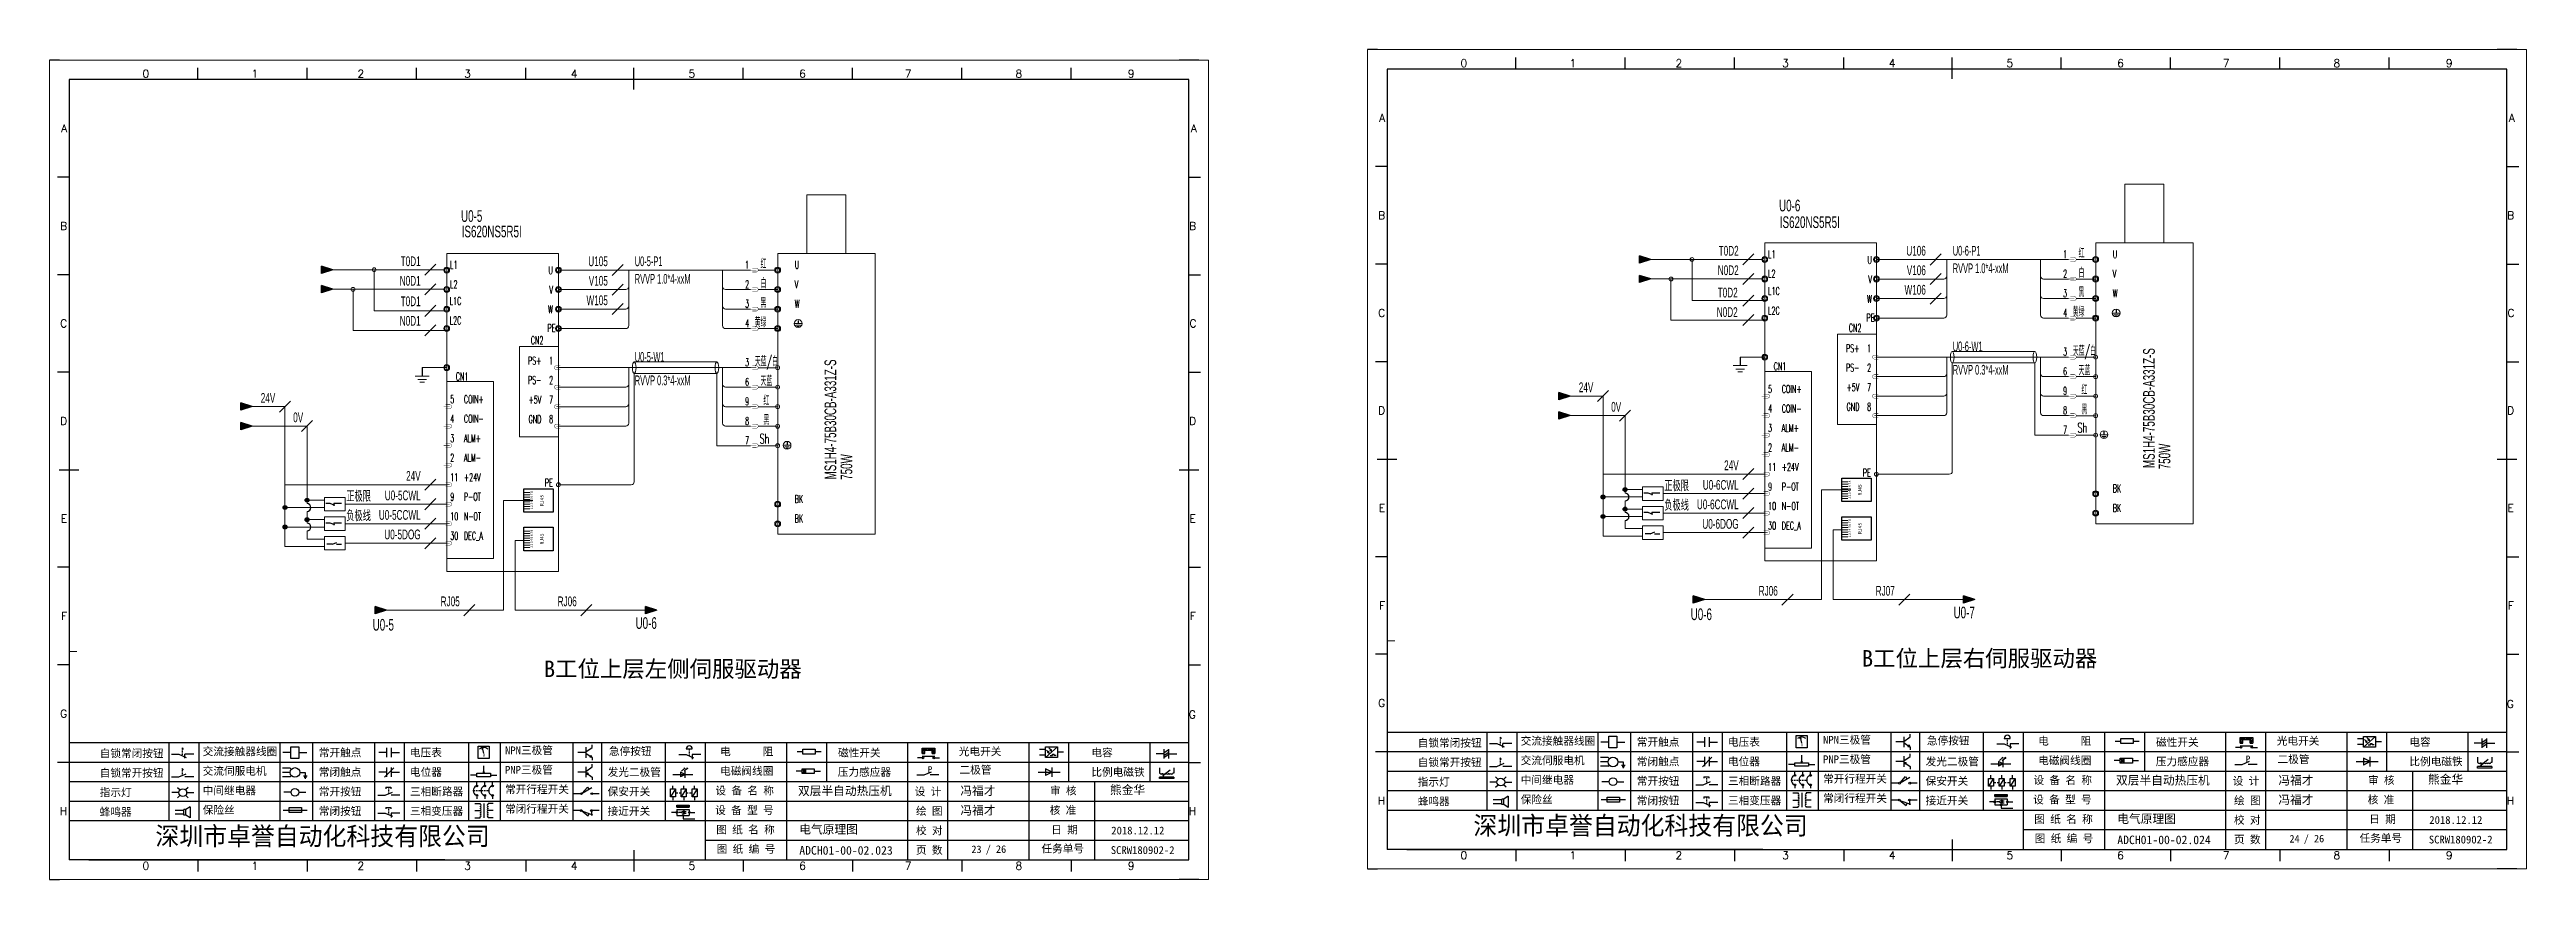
# Model space of a CAD drawing. Extents: x 33864 to 41687, y -3582 to -110.
# Drawn here: x 36949 to 37584, y -3572 to -3359 of the extents above; entities that cross this region are included whole.
import ezdxf
from ezdxf.enums import TextEntityAlignment as Align

# ---------------------------------------------------------------- set-up
doc = ezdxf.new("R2010")
doc.units = 0
doc.header["$MEASUREMENT"] = 0
doc.linetypes.add('ACAD_ISO02W100', pattern=[15, 12, -3])
doc.layers.add('AE_BOR', color=1, linetype='Continuous')
doc.layers.add('细实线层', color=7, linetype='Continuous')
doc.layers.add('Dimension', color=3, linetype='Continuous', lineweight=13)
doc.styles.add('WD', font='romans.shx', dxfattribs={"bigfont": 'gbcbig.shx'})
doc.styles.add('样式 8', font='arial.ttf')
doc.styles.add('汉字', font='')
doc.styles.get('汉字').set_extended_font_data('新宋体')

msp = doc.modelspace()

# ---------------------------------------------------------------- texts
at = {"lineweight": 0, "style": 'WD', "width": 0.6}
for s, p in [('L1', (37051.831, -3415.267)), ('1', (37127.427, -3415.259)), ('U', (37140.149, -3415.267)), ('L1', (37389.609, -3412.565)), ('1', (37465.205, -3412.557)), ('U', (37477.926, -3412.565)), ('L2', (37051.831, -3420.267)), ('2', (37127.427, -3420.259)), ('V', (37140.149, -3420.267)), ('L2', (37389.609, -3417.565)), ('L1C', (37389.609, -3422.01)), ('2', (37465.205, -3417.557)), ('3', (37465.205, -3422.561)), ('V', (37477.926, -3417.565)), ('W', (37477.926, -3422.569)), ('L1C', (37051.73, -3424.533)), ('L2C', (37051.73, -3429.537)), ('3', (37127.427, -3425.263)), ('W', (37140.149, -3425.271)), ('L2C', (37389.609, -3427.014)), ('4', (37465.205, -3427.565)), ('4', (37127.427, -3430.267)), ('3', (37127.427, -3440.279)), ('3', (37465.205, -3437.577)), ('6', (37127.427, -3445.283)), ('9', (37465.205, -3447.581)), ('6', (37465.205, -3442.581)), ('9', (37127.427, -3450.283)), ('8', (37465.205, -3452.581)), ('8', (37127.427, -3455.283)), ('7', (37127.427, -3460.283)), ('7', (37465.205, -3457.581)), ('BK', (37477.926, -3472.593)), ('BK', (37140.149, -3475.295)), ('BK', (37140.149, -3480.299)), ('BK', (37477.926, -3477.597))]:
    msp.add_text(s, height=2, dxfattribs=at).set_placement(p)
for s, height, p in [('U', 2, (37078.172, -3416.682)), ('红', 2.5, (37132.893, -3415.267)), ('U', 2, (37416.201, -3414.019)), ('红', 2.5, (37470.67, -3412.565)), ('白', 2.5, (37470.67, -3417.565)), ('V', 2, (37078.172, -3421.682)), ('白', 2.5, (37132.893, -3420.267)), ('V', 2, (37416.201, -3419.019)), ('黑', 2.5, (37470.67, -3422.569)), ('W', 2, (37078.172, -3426.682)), ('黄绿', 2.5, (37132.893, -3430.271)), ('黑', 2.5, (37132.893, -3425.271)), ('PE', 2, (37416.859, -3428.821)), ('W', 2, (37416.201, -3424.019)), ('黄绿', 2.5, (37470.67, -3427.569)), ('CN2', 2, (37075.751, -3434.599)), ('PE', 2, (37078.829, -3431.484)), ('CN2', 2, (37413.531, -3431.433)), ('CN1', 2, (37394.274, -3441.281)), ('CN1', 2, (37056.524, -3443.896)), ('Sh', 2.5, (37133.663, -3460.073)), ('Sh', 2.5, (37471.409, -3457.274))]:
    msp.add_text(s, height=height, dxfattribs=at).set_placement(p, align=Align.RIGHT)
at = {"color": 6, "lineweight": 0, "style": 'WD', "width": 0.6}
for s, p in [('PS+', (37075.226, -3439.822)), ('1', (37078.226, -3439.822)), ('PS+', (37413.006, -3436.657)), ('PS-', (37413.006, -3441.657)), ('2', (37416.006, -3441.657)), ('1', (37416.006, -3436.657)), ('PS-', (37075.226, -3444.822)), ('2', (37078.226, -3444.822)), ('+5V', (37413.006, -3446.657)), ('7', (37416.006, -3446.657)), ('GND', (37075.226, -3454.826)), ('+5V', (37075.226, -3449.822)), ('7', (37078.226, -3449.822)), ('8', (37078.226, -3454.826)), ('GND', (37413.006, -3451.661)), ('8', (37416.006, -3451.661)), ('PE', (37078.139, -3471.096)), ('PE', (37415.919, -3468.556))]:
    msp.add_text(s, height=2, dxfattribs=at).set_placement(p, align=Align.RIGHT)
for s, p in [('天蓝/白', (37132.893, -3440.287)), ('天蓝/白', (37470.67, -3437.585)), ('天蓝', (37470.67, -3442.585)), ('天蓝', (37132.893, -3445.287)), ('红', (37470.67, -3447.585)), ('红', (37132.893, -3450.287)), ('黑', (37132.893, -3455.287)), ('黑', (37470.67, -3452.585))]:
    msp.add_text(s, height=2.5, dxfattribs=at).set_placement(p, align=Align.CENTER)
at = {"color": 4, "lineweight": 0, "style": 'WD', "width": 0.6}
for s, p in [('5', (37389.609, -3447.109)), ('COIN+', (37393.109, -3447.109)), ('5', (37051.86, -3449.724)), ('4', (37051.86, -3454.724)), ('COIN+', (37055.36, -3449.724)), ('COIN-', (37055.36, -3454.724)), ('4', (37389.609, -3452.109)), ('COIN-', (37393.109, -3452.109)), ('3', (37051.86, -3459.724)), ('ALM+', (37055.36, -3459.724)), ('3', (37389.609, -3457.109)), ('ALM+', (37393.109, -3457.109)), ('2', (37051.86, -3464.724)), ('ALM-', (37055.36, -3464.724)), ('2', (37389.609, -3462.109)), ('11', (37389.609, -3467.109)), ('ALM-', (37393.109, -3462.109)), ('+24V', (37393.109, -3467.109)), ('11', (37051.86, -3469.724)), ('+24V', (37055.36, -3469.724)), ('9', (37389.609, -3472.109)), ('P-OT', (37393.109, -3472.109)), ('9', (37051.86, -3474.724)), ('10', (37051.86, -3479.724)), ('P-OT', (37055.36, -3474.724)), ('N-OT', (37055.36, -3479.724)), ('10', (37389.609, -3477.109)), ('N-OT', (37393.109, -3477.109)), ('30', (37051.86, -3484.724)), ('DEC_A', (37055.36, -3484.724)), ('30', (37389.609, -3482.109)), ('DEC_A', (37393.109, -3482.109))]:
    msp.add_text(s, height=2, dxfattribs=at).set_placement(p)
at = {"attachment_point": 1}
for s, insert, char_height, width in [('{\\fSimSun|b0|i0|c134|p2;B工位上层左侧伺服驱动器}', (37075.876, -3515.718), 4.212, 73.29125), ('{\\fSimSun|b0|i0|c134|p2;B工位上层右伺服驱动器}', (37413.654, -3513.016), 4.212, 73.29125), ('{\\fKaiTi_GB2312|b0|i0|c134|p49;双层半自动热压机}', (37140.999, -3547.994), 2.2, 27.73841), ('{\\fKaiTi_GB2312|b0|i0|c134|p49;冯福才}', (37182.61, -3548.004), 2.2, 15.31746), ('{\\fKaiTi_GB2312|b0|i0|c134|p49;熊金华}', (37220.95, -3547.748), 2.2, 15.31746), ('{\\fKaiTi_GB2312|b0|i0|c134|p49;双层半自动热压机}', (37478.777, -3545.291), 2.2, 27.73841), ('{\\fKaiTi_GB2312|b0|i0|c134|p49;冯福才 }', (37520.388, -3545.302), 2.2, 15.31746), ('{\\fKaiTi_GB2312|b0|i0|c134|p49;熊金华}', (37558.728, -3545.045), 2.2, 15.31746), ('{\\fKaiTi_GB2312|b0|i0|c134|p49;冯福才}', (37182.61, -3553.004), 2.2, 15.31746), ('{\\fKaiTi_GB2312|b0|i0|c134|p49;冯福才}', (37520.388, -3550.302), 2.2, 15.31746), ('{\\fKaiTi_GB2312|b0|i0|c134|p49;电气原理图}', (37141.324, -3557.856), 2.2, 25.88003), ('{\\fKaiTi_GB2312|b0|i0|c134|p49;2018.12.12}', (37221.281, -3558.258), 2, 60.2542), ('{\\fKaiTi_GB2312|b0|i0|c134|p49;ADCH01-00-02.024}', (37479.102, -3560.553), 2.2, 25.68687), ('{\\fKaiTi_GB2312|b0|i0|c134|p49;电气原理图}', (37479.102, -3555.153), 2.2, 25.88003), ('{\\fKaiTi_GB2312|b0|i0|c134|p49;24}', (37523.203, -3560.41), 1.92, 2.26819), ('{\\fKaiTi_GB2312|b0|i0|c134|p49;/ 26}', (37526.893, -3560.359), 1.92, 6.84443), ('{\\fKaiTi_GB2312|b0|i0|c134|p49;2018.12.12}', (37559.058, -3555.556), 2, 60.2542), ('{\\fKaiTi_GB2312|b0|i0|c134|p49;ADCH01-00-02.023}', (37141.324, -3563.256), 2.2, 25.68687), ('{\\fKaiTi_GB2312|b0|i0|c134|p49;23}', (37185.426, -3563.112), 1.92, 2.26819), ('{\\fKaiTi_GB2312|b0|i0|c134|p49;/ 26}', (37189.115, -3563.061), 1.92, 6.84443)]:
    msp.add_mtext(s, dxfattribs=dict(at, insert=insert, char_height=char_height, width=width))
at = {"char_height": 2, "attachment_point": 1, "style": '汉字'}
for s, insert in [('{\\fKaiTi_GB2312|b0|i0|c134|p49;自锁常闭按钮}', (37299.814, -3535.786)), ('{\\fKaiTi_GB2312|b0|i0|c134|p49;交流接触器线圈}', (37326.209, -3535.292)), ('{\\fKaiTi_GB2312|b0|i0|c134|p49;常开触点}', (37355.962, -3535.579)), ('{\\fKaiTi_GB2312|b0|i0|c134|p49;电压表}', (37379.322, -3535.57)), ('{\\fKaiTi_GB2312|b0|i0|c134|p49;NPN三极管}', (37403.688, -3535.009)), ('{\\fKaiTi_GB2312|b0|i0|c134|p49;急停按钮}', (37430.31, -3535.222)), ('{\\fKaiTi_GB2312|b0|i0|c134|p49;电      阻}', (37458.816, -3535.294)), ('{\\fKaiTi_GB2312|b0|i0|c134|p49;磁性开关}', (37489.027, -3535.63)), ('{\\fKaiTi_GB2312|b0|i0|c134|p49;光电开关}', (37519.978, -3535.292)), ('{\\fKaiTi_GB2312|b0|i0|c134|p49;电容}', (37553.953, -3535.58)), ('{\\fKaiTi_GB2312|b0|i0|c134|p49;自锁常闭按钮}', (36962.037, -3538.489)), ('{\\fKaiTi_GB2312|b0|i0|c134|p49;交流接触器线圈}', (36988.431, -3537.995)), ('{\\fKaiTi_GB2312|b0|i0|c134|p49;常开触点}', (37018.184, -3538.282)), ('{\\fKaiTi_GB2312|b0|i0|c134|p49;电压表}', (37041.544, -3538.273)), ('{\\fKaiTi_GB2312|b0|i0|c134|p49;NPN三极管}', (37065.91, -3537.711)), ('{\\fKaiTi_GB2312|b0|i0|c134|p49;急停按钮}', (37092.532, -3537.924)), ('{\\fKaiTi_GB2312|b0|i0|c134|p49;电      阻}', (37121.038, -3537.996)), ('{\\fKaiTi_GB2312|b0|i0|c134|p49;磁性开关}', (37151.249, -3538.332)), ('{\\fKaiTi_GB2312|b0|i0|c134|p49;光电开关}', (37182.2, -3537.995)), ('{\\fKaiTi_GB2312|b0|i0|c134|p49;电容}', (37216.176, -3538.282)), ('{\\fKaiTi_GB2312|b0|i0|c134|p49;自锁常开按钮}', (37299.814, -3540.786)), ('{\\fKaiTi_GB2312|b0|i0|c134|p49;交流伺服电机}', (37326.209, -3540.292)), ('{\\fKaiTi_GB2312|b0|i0|c134|p49;常闭触点}', (37355.962, -3540.579)), ('{\\fKaiTi_GB2312|b0|i0|c134|p49;电位器}', (37379.322, -3540.57)), ('{\\fKaiTi_GB2312|b0|i0|c134|p49;PNP三极管}', (37403.688, -3540.009)), ('{\\fKaiTi_GB2312|b0|i0|c134|p49;发光二极管}', (37429.977, -3540.58)), ('{\\fKaiTi_GB2312|b0|i0|c134|p49;电磁阀线圈}', (37458.816, -3540.294)), ('{\\fKaiTi_GB2312|b0|i0|c134|p49;压力感应器}', (37488.974, -3540.57)), ('{\\fKaiTi_GB2312|b0|i0|c134|p49;二极管}', (37520.159, -3540.009)), ('{\\fKaiTi_GB2312|b0|i0|c134|p49;比例电磁铁}', (37553.953, -3540.58)), ('{\\fKaiTi_GB2312|b0|i0|c134|p49;指示灯}', (36962.037, -3548.489)), ('{\\fKaiTi_GB2312|b0|i0|c134|p49;自锁常开按钮}', (36962.037, -3543.489)), ('{\\fKaiTi_GB2312|b0|i0|c134|p49;交流伺服电机}', (36988.431, -3542.995)), ('{\\fKaiTi_GB2312|b0|i0|c134|p49;中间继电器}', (36988.431, -3547.995)), ('{\\fKaiTi_GB2312|b0|i0|c134|p49;常闭触点}', (37018.184, -3543.282)), ('{\\fKaiTi_GB2312|b0|i0|c134|p49;常开按钮}', (37018.184, -3548.282)), ('{\\fKaiTi_GB2312|b0|i0|c134|p49;三相断路器}', (37041.544, -3548.273)), ('{\\fKaiTi_GB2312|b0|i0|c134|p49;电位器}', (37041.544, -3543.273)), ('{\\fKaiTi_GB2312|b0|i0|c134|p49;PNP三极管}', (37065.91, -3542.711)), ('{\\fKaiTi_GB2312|b0|i0|c134|p49;常开行程开关}', (37065.91, -3547.711)), ('{\\fKaiTi_GB2312|b0|i0|c134|p49;保安开关}', (37092.199, -3548.282)), ('{\\fKaiTi_GB2312|b0|i0|c134|p49;发光二极管}', (37092.199, -3543.282)), ('{\\fKaiTi_GB2312|b0|i0|c134|p0;设 备 名 称}', (37119.831, -3548.048)), ('{\\fKaiTi_GB2312|b0|i0|c134|p49;电磁阀线圈}', (37121.038, -3542.996)), ('{\\fKaiTi_GB2312|b0|i0|c134|p49;压力感应器}', (37151.196, -3543.273)), ('{\\fKaiTi_GB2312|b0|i0|c134|p0;设 计}', (37170.898, -3548.263)), ('{\\fKaiTi_GB2312|b0|i0|c134|p49;二极管}', (37182.381, -3542.711)), ('{\\fKaiTi_GB2312|b0|i0|c134|p0;审 核}', (37205.566, -3548.054)), ('{\\fKaiTi_GB2312|b0|i0|c134|p49;比例电磁铁}', (37216.176, -3543.282)), ('{\\fKaiTi_GB2312|b0|i0|c134|p49;指示灯}', (37299.814, -3545.786)), ('{\\fKaiTi_GB2312|b0|i0|c134|p49;中间继电器}', (37326.209, -3545.292)), ('{\\fKaiTi_GB2312|b0|i0|c134|p49;常开按钮}', (37355.962, -3545.579)), ('{\\fKaiTi_GB2312|b0|i0|c134|p49;三相断路器}', (37379.322, -3545.57)), ('{\\fKaiTi_GB2312|b0|i0|c134|p49;常开行程开关}', (37403.688, -3545.009)), ('{\\fKaiTi_GB2312|b0|i0|c134|p49;保安开关}', (37429.977, -3545.58)), ('{\\fKaiTi_GB2312|b0|i0|c134|p0;设 备 名 称}', (37457.609, -3545.345)), ('{\\fKaiTi_GB2312|b0|i0|c134|p0;设 计}', (37508.676, -3545.561)), ('{\\fKaiTi_GB2312|b0|i0|c134|p0;审 核}', (37543.344, -3545.352)), ('{\\fKaiTi_GB2312|b0|i0|c134|p49;蜂鸣器}', (36962.037, -3553.489)), ('{\\fKaiTi_GB2312|b0|i0|c134|p49;保险丝}', (36988.431, -3552.995)), ('{\\fKaiTi_GB2312|b0|i0|c134|p49;常闭按钮}', (37018.184, -3553.282)), ('{\\fKaiTi_GB2312|b0|i0|c134|p49;三相变压器}', (37041.544, -3553.273)), ('{\\fKaiTi_GB2312|b0|i0|c134|p49;常闭行程开关}', (37065.91, -3552.711)), ('{\\fKaiTi_GB2312|b0|i0|c134|p49;接近开关}', (37092.199, -3553.282)), ('{\\fKaiTi_GB2312|b0|i0|c134|p0;设 备 型 号}', (37119.757, -3553.048)), ('{\\fKaiTi_GB2312|b0|i0|c134|p0;绘 图}', (37171.227, -3553.263)), ('{\\fKaiTi_GB2312|b0|i0|c134|p0;核 准}', (37205.496, -3553.054)), ('{\\fKaiTi_GB2312|b0|i0|c134|p49;蜂鸣器}', (37299.814, -3550.786)), ('{\\fKaiTi_GB2312|b0|i0|c134|p49;保险丝}', (37326.209, -3550.292)), ('{\\fKaiTi_GB2312|b0|i0|c134|p49;常闭按钮}', (37355.962, -3550.579)), ('{\\fKaiTi_GB2312|b0|i0|c134|p49;三相变压器}', (37379.322, -3550.57)), ('{\\fKaiTi_GB2312|b0|i0|c134|p49;常闭行程开关}', (37403.688, -3550.009)), ('{\\fKaiTi_GB2312|b0|i0|c134|p49;接近开关}', (37429.977, -3550.58)), ('{\\fKaiTi_GB2312|b0|i0|c134|p0;设 备 型 号}', (37457.535, -3550.345)), ('{\\fKaiTi_GB2312|b0|i0|c134|p0;绘 图}', (37509.005, -3550.561)), ('{\\fKaiTi_GB2312|b0|i0|c134|p0;核 准}', (37543.274, -3550.352)), ('{\\fKaiTi_GB2312|b0|i0|c134|p0;图 纸 名 称}', (37120.041, -3558.048)), ('{\\fKaiTi_GB2312|b0|i0|c134|p0;校 对}', (37171.227, -3558.263)), ('{\\fKaiTi_GB2312|b0|i0|c134|p0;日 期}', (37205.893, -3558.054)), ('{\\fKaiTi_GB2312|b0|i0|c134|p0;图 纸 名 称}', (37457.818, -3555.345)), ('{\\fKaiTi_GB2312|b0|i0|c134|p0;图 纸 编 号}', (37457.936, -3560.297)), ('{\\fKaiTi_GB2312|b0|i0|c134|p0;校 对}', (37509.005, -3555.561)), ('{\\fKaiTi_GB2312|b0|i0|c134|p0;页 数}', (37509.005, -3560.561)), ('{\\fKaiTi_GB2312|b0|i0|c134|p0;任务单号}', (37541.172, -3560.202)), ('{\\fKaiTi_GB2312|b0|i0|c134|p0;日 期}', (37543.671, -3555.352)), ('{\\fKaiTi_GB2312|b0|i0|c134|p0;SCRW180902-2}', (37558.935, -3560.576)), ('{\\fKaiTi_GB2312|b0|i0|c134|p0;图 纸 编 号}', (37120.158, -3563)), ('{\\fKaiTi_GB2312|b0|i0|c134|p0;页 数}', (37171.227, -3563.263)), ('{\\fKaiTi_GB2312|b0|i0|c134|p0;任务单号}', (37203.394, -3562.905)), ('{\\fKaiTi_GB2312|b0|i0|c134|p0;SCRW180902-2}', (37221.157, -3563.278))]:
    msp.add_mtext(s, dxfattribs=dict(at, insert=insert))
at = {"lineweight": -2, "char_height": 4.70644, "width": 96.11383, "attachment_point": 1}
for insert in [(36976.314, -3558.332), (37314.092, -3555.63)]:
    msp.add_mtext('深圳市卓誉自动化科技有限公司', dxfattribs=dict(at, insert=insert))
at = {"layer": 'AE_BOR', "style": 'WD'}
for s, p in [('0', (36973.847, -3366.303)), ('1', (37001.773, -3366.303)), ('2', (37028.922, -3366.303)), ('3', (37056.322, -3366.303)), ('4', (37083.623, -3366.303)), ('5', (37113.772, -3366.303)), ('6', (37142.117, -3366.303)), ('7', (37169.215, -3366.303)), ('8', (37197.545, -3366.303)), ('9', (37226.409, -3366.303)), ('0', (37311.625, -3363.601)), ('1', (37339.551, -3363.601)), ('2', (37366.7, -3363.601)), ('3', (37394.1, -3363.601)), ('4', (37421.401, -3363.601)), ('5', (37451.55, -3363.601)), ('6', (37479.895, -3363.601)), ('7', (37506.993, -3363.601)), ('8', (37535.322, -3363.601)), ('9', (37564.187, -3363.601)), ('0', (36973.847, -3569.303)), ('1', (37001.773, -3569.303)), ('2', (37028.922, -3569.303)), ('3', (37056.322, -3569.303)), ('4', (37083.623, -3569.303)), ('5', (37113.772, -3569.303)), ('6', (37142.117, -3569.303)), ('7', (37169.215, -3569.303)), ('8', (37197.545, -3569.303)), ('9', (37226.409, -3569.303)), ('0', (37311.625, -3566.601)), ('1', (37339.551, -3566.601)), ('2', (37366.7, -3566.601)), ('3', (37394.1, -3566.601)), ('4', (37421.401, -3566.601)), ('5', (37451.55, -3566.601)), ('6', (37479.895, -3566.601)), ('7', (37506.993, -3566.601)), ('8', (37535.322, -3566.601)), ('9', (37564.187, -3566.601))]:
    msp.add_text(s, height=2, dxfattribs=at).set_placement(p, align=Align.CENTER)
for s, p in [('A', (37291.458, -3376.601)), ('A', (37580.982, -3376.601)), ('A', (36953.681, -3379.303)), ('A', (37243.204, -3379.303)), ('B', (37291.458, -3401.601)), ('B', (37580.792, -3401.601)), ('B', (36953.681, -3404.303)), ('B', (37243.014, -3404.303)), ('C', (37291.458, -3426.601)), ('C', (37580.887, -3426.601)), ('C', (36953.681, -3429.303)), ('C', (37243.109, -3429.303)), ('D', (37291.458, -3451.601)), ('D', (37580.792, -3451.601)), ('D', (36953.681, -3454.303)), ('D', (37243.014, -3454.303)), ('E', (36953.681, -3479.303)), ('E', (37242.919, -3479.303)), ('E', (37291.458, -3476.601)), ('E', (37580.696, -3476.601)), ('F', (36953.681, -3504.303)), ('F', (37242.919, -3504.303)), ('F', (37242.919, -3504.303)), ('F', (37291.458, -3501.601)), ('F', (37580.696, -3501.601)), ('F', (37580.696, -3501.601)), ('G', (36953.681, -3529.303)), ('G', (37242.919, -3529.522)), ('G', (37291.458, -3526.601)), ('G', (37580.696, -3526.82)), ('H', (36953.681, -3554.303)), ('H', (37243.014, -3554.303)), ('H', (37291.458, -3551.601)), ('H', (37580.792, -3551.601))]:
    msp.add_text(s, height=2, dxfattribs=at).set_placement(p, align=Align.MIDDLE_RIGHT)
at = {"layer": 'Dimension', "lineweight": 0, "style": '样式 8', "width": 0.6}
for s, p in [('U0-5', (37054.637, -3403.278)), ('U0-6', (37392.415, -3400.576)), ('IS620NS5R5I', (37392.604, -3404.849)), ('IS620NS5R5I', (37054.809, -3407.238)), ('U0-6', (37369.766, -3505.326)), ('U0-5', (37031.988, -3508.028))]:
    msp.add_text(s, height=3, dxfattribs=at).set_placement(p)
for s, height, p in [('T0D1', 2.5, (37044.286, -3414.617)), ('U105', 2.5, (37092.261, -3414.617)), ('N0D2', 2.5, (37382.064, -3416.915)), ('T0D2', 2.5, (37382.064, -3411.915)), ('V106', 2.5, (37430.039, -3416.915)), ('U106', 2.5, (37430.039, -3411.915)), ('N0D1', 2.5, (37044.286, -3419.617)), ('V105', 2.5, (37092.261, -3419.617)), ('T0D2', 2.5, (37381.812, -3422.64)), ('W106', 2.5, (37430.039, -3421.915)), ('N0D1', 2.5, (37044.286, -3429.881)), ('T0D1', 2.5, (37044.286, -3424.877)), ('W105', 2.5, (37092.261, -3424.617)), ('N0D2', 2.5, (37381.812, -3427.644)), ('24V', 2.5, (37344.813, -3446.923)), ('24V', 2.5, (37007.035, -3449.625)), ('0V', 2.5, (37014.182, -3454.621)), ('0V', 2.5, (37351.96, -3451.919)), ('24V', 2.5, (37382.064, -3466.919)), ('正极限', 2.5, (37031.537, -3474.729)), ('U0-5CWL', 2.5, (37044.286, -3474.621)), ('24V', 2.5, (37044.286, -3469.621)), ('正极限', 2.5, (37369.314, -3472.027)), ('U0-6CWL', 2.5, (37382.064, -3471.919)), ('负极线', 2.5, (37031.537, -3479.729)), ('U0-5CCWL', 2.5, (37044.286, -3479.621)), ('负极线', 2.5, (37369.314, -3477.027)), ('U0-6CCWL', 2.5, (37382.064, -3476.919)), ('U0-5DOG', 2.5, (37044.286, -3484.621)), ('U0-6DOG', 2.5, (37382.064, -3481.919)), ('RJ06', 2.5, (37392.09, -3499.079)), ('RJ07', 2.5, (37422.07, -3499.079)), ('RJ05', 2.5, (37054.312, -3501.781)), ('RJ06', 2.5, (37084.292, -3501.781)), ('U0-7', 3, (37442.582, -3504.882)), ('U0-6', 3, (37104.805, -3507.584))]:
    msp.add_text(s, height=height, dxfattribs=at).set_placement(p, align=Align.RIGHT)
at = {"layer": 'Dimension', "color": 3, "lineweight": 0, "style": '样式 8', "width": 0.5}
for s, p in [('U0-5-P1', (37099.151, -3414.617)), ('U0-6-P1', (37436.929, -3411.915)), ('U0-6-W1', (37436.929, -3436.431)), ('U0-5-W1', (37099.151, -3439.133))]:
    msp.add_text(s, height=2.5, dxfattribs=at).set_placement(p)
at = {"layer": 'Dimension', "color": 1, "lineweight": 0, "style": '样式 8', "width": 0.5}
for s, p in [('RVVP 1.0*4-xxM', (37436.929, -3413.915)), ('RVVP 1.0*4-xxM', (37099.151, -3416.617)), ('RVVP 0.3*4-xxM', (37436.929, -3439.931)), ('RVVP 0.3*4-xxM', (37099.151, -3442.633))]:
    msp.add_text(s, height=2.5, dxfattribs=at).set_placement(p, align=Align.TOP_LEFT)
at = {"layer": 'Dimension', "color": 6, "lineweight": 0, "style": '样式 8', "width": 0.6}
for p in [(37150.787, -3469.275), (37488.702, -3466.374)]:
    msp.add_text('MS1H4-75B30CB-A331Z-S', height=3, rotation=90, dxfattribs=at).set_placement(p)
at = {"layer": 'Dimension', "lineweight": 0, "style": '样式 8', "width": 0.6}
for p in [(37154.915, -3469.375), (37492.693, -3466.673)]:
    msp.add_text('750W', height=3, rotation=90, dxfattribs=at).set_placement(p)

# ---------------------------------------------------------------- blocks, each defined once
blk = doc.blocks.new('磁性开关')
at = {"linetype": 'ByBlock'}
h = blk.add_hatch(dxfattribs=at)
h.set_pattern_fill('ANSI31', color=256, scale=0.1, style=0)
h.set_pattern_definition([(45, (0, 0), (-0.224506403, 0.224506403), [])])
h.paths.add_polyline_path([(-1907.69, -775.29), (-1910.88, -775.29), (-1910.88, -776.69), (-1910.25, -776.69), (-1910.25, -775.79), (-1908.31, -775.79), (-1908.31, -776.69), (-1907.69, -776.69)])
for p, q in [((-1910.91, -777.81), (-1912.09, -777.81)), ((-1910.88, -776.69), (-1910.88, -775.29)), ((-1910.88, -775.29), (-1907.69, -775.29)), ((-1910.88, -776.69), (-1910.25, -776.69)), ((-1910.88, -777.39), (-1907.69, -777.39)), ((-1910.25, -776.69), (-1910.25, -775.79)), ((-1910.25, -775.79), (-1908.31, -775.79)), ((-1908.31, -776.69), (-1908.31, -775.79)), ((-1908.31, -776.69), (-1907.69, -776.69)), ((-1907.69, -775.29), (-1907.69, -776.69)), ((-1907.66, -777.81), (-1906.48, -777.81))]:
    blk.add_line(p, q, dxfattribs=at)
for centre in [(-1910.68, -777.81), (-1907.88, -777.81)]:
    blk.add_circle(centre, 0.225, dxfattribs=at)
blk = doc.blocks.new('*U183')
at = {"linetype": 'ByBlock'}
for p, q in [((-1909.23, -780.45), (-1909.23, -780.67)), ((-1909.23, -780.45), (-1908.92, -780.84)), ((-1911.92, -782.07), (-1910.06, -782.07)), ((-1910.06, -782.07), (-1908.18, -782.88)), ((-1909.23, -780.84), (-1909.23, -781.05)), ((-1909.23, -781.23), (-1909.23, -781.44)), ((-1909.23, -781.61), (-1909.23, -781.83)), ((-1909.23, -782), (-1909.23, -782.21)), ((-1909.23, -782.38), (-1909.23, -782.43)), ((-1908.52, -783.07), (-1908.52, -782.07)), ((-1906.25, -782.07), (-1908.52, -782.07))]:
    blk.add_line(p, q, dxfattribs=at)
blk = doc.blocks.new('*U184')
at = {"linetype": 'ByBlock'}
for p, q in [((-1911.92, -792.89), (-1910.06, -792.89)), ((-1910.06, -792.89), (-1908.18, -792.08)), ((-1908.88, -791.17), (-1909.23, -790.71)), ((-1909.23, -790.71), (-1909.23, -790.92)), ((-1909.23, -791.09), (-1909.23, -791.31)), ((-1909.23, -791.48), (-1909.23, -791.69)), ((-1909.23, -791.86), (-1909.23, -792.08)), ((-1909.23, -792.25), (-1909.23, -792.47)), ((-1906.25, -792.89), (-1908.52, -792.89))]:
    blk.add_line(p, q, dxfattribs=at)
blk = doc.blocks.new('蜂鸣器')
at = {"linetype": 'ByBlock'}
for p, q in [((-1908.8, -796.48), (-1911.01, -796.48)), ((-1908.8, -797.46), (-1911.01, -797.46)), ((-1908.25, -796.26), (-1908.8, -796.26)), ((-1908.8, -797.68), (-1908.8, -796.26)), ((-1908.25, -797.68), (-1908.8, -797.68)), ((-1907.17, -795.53), (-1908.25, -796.26)), ((-1908.25, -797.68), (-1908.25, -796.26)), ((-1907.17, -798.41), (-1908.25, -797.68)), ((-1907.17, -795.53), (-1907.17, -798.41))]:
    blk.add_line(p, q, dxfattribs=at)
blk = doc.blocks.new('指示灯')
at = {"linetype": 'ByBlock'}
for p, q in [((-1854.25, -776.92), (-1856.06, -776.92)), ((-1854.62, -775.59), (-1853.97, -776.23)), ((-1854.62, -778.25), (-1853.97, -777.61)), ((-1851.9, -775.59), (-1852.54, -776.23)), ((-1851.9, -778.25), (-1852.54, -777.61)), ((-1852.26, -776.92), (-1850.45, -776.92))]:
    blk.add_line(p, q, dxfattribs=at)
blk.add_circle((-1853.26, -776.92), 0.992, dxfattribs=at)
blk = doc.blocks.new('光电开关')
at = {"linetype": 'ByBlock'}
h = blk.add_hatch(dxfattribs=at)
h.set_pattern_fill('ANSI31', color=256, scale=0.01, style=0)
h.set_pattern_definition([(45, (0.172267, 0), (-0.0224506403, 0.0224506403), [])])
h.paths.add_polyline_path([(-1882.44, -776.34), (-1882.5, -775.91), (-1882.68, -776.07)])
h.paths.add_polyline_path([(-1882.44, -776.34), (-1882.68, -776.07), (-1882.86, -776.23)])
h.paths.add_polyline_path([(-1883.11, -776.45), (-1883.29, -776.61), (-1883.05, -776.88)])
h.paths.add_polyline_path([(-1883.29, -776.61), (-1883.47, -776.77), (-1883.05, -776.88)])
for p, q in [((-1884.01, -775.96), (-1885.56, -775.96)), ((-1884.01, -777.39), (-1885.56, -777.39)), ((-1880.91, -775.3), (-1884.01, -778.05)), ((-1883.75, -776.09), (-1883.05, -776.88)), ((-1883.11, -776.45), (-1883.47, -776.77)), ((-1883.05, -776.88), (-1883.47, -776.77)), ((-1883.14, -775.55), (-1882.44, -776.34)), ((-1883.05, -776.88), (-1883.11, -776.45)), ((-1882.5, -775.91), (-1882.86, -776.23)), ((-1882.44, -776.34), (-1882.86, -776.23)), ((-1882.78, -777.47), (-1882.23, -777.47)), ((-1882.44, -776.34), (-1882.5, -775.91)), ((-1882.23, -777.47), (-1882.23, -777.14)), ((-1882.23, -777.14), (-1881.78, -777.14)), ((-1881.78, -777.47), (-1881.78, -777.14)), ((-1881.23, -777.47), (-1881.78, -777.47)), ((-1879.37, -776.67), (-1880.91, -776.67))]:
    blk.add_line(p, q, dxfattribs=at)
blk.add_lwpolyline([(-1884.01, -775.3), (-1880.91, -775.3), (-1880.91, -778.05), (-1884.01, -778.05)], close=True, dxfattribs=at)
blk = doc.blocks.new('交流接触器线圈')
at = {"linetype": 'ByBlock'}
for p, q in [((-1880.82, -781.77), (-1882.87, -781.77)), ((-1878.72, -781.77), (-1876.67, -781.77))]:
    blk.add_line(p, q, dxfattribs=at)
blk.add_lwpolyline([(-1880.82, -780.28), (-1878.72, -780.28), (-1878.72, -783.26), (-1880.82, -783.26)], close=True, dxfattribs=at)
blk = doc.blocks.new('交流伺服电机')
at = {"linetype": 'ByBlock'}
for p, q in [((-1880.97, -785.75), (-1882.94, -785.75)), ((-1880.97, -786.85), (-1882.94, -786.85)), ((-1880.97, -785.75), (-1880.65, -786.03)), ((-1878.49, -786.85), (-1877.07, -786.85)), ((-1877.07, -786.85), (-1877.07, -787.72)), ((-1880.97, -787.94), (-1882.94, -787.94)), ((-1880.97, -787.94), (-1880.65, -787.67)), ((-1877.54, -787.72), (-1876.59, -787.72)), ((-1877.38, -788.01), (-1876.75, -788.01)), ((-1877.23, -788.29), (-1876.9, -788.29))]:
    blk.add_line(p, q, dxfattribs=at)
blk.add_circle((-1879.73, -786.85), 1.24, dxfattribs=at)
blk = doc.blocks.new('中间继电器')
at = {"linetype": 'ByBlock'}
for p, q in [((-1880.72, -791.92), (-1882.54, -791.92)), ((-1878.74, -791.92), (-1876.92, -791.92))]:
    blk.add_line(p, q, dxfattribs=at)
blk.add_circle((-1879.73, -791.92), 0.992, dxfattribs=at)
blk = doc.blocks.new('保险丝')
at = {"linetype": 'ByBlock'}
blk.add_line((-1882.72, -796.49), (-1876.55, -796.49), dxfattribs=at)
blk.add_lwpolyline([(-1881.2, -795.86), (-1878.06, -795.86), (-1878.06, -797.12), (-1881.2, -797.12)], close=True, dxfattribs=at)
blk = doc.blocks.new('常开按钮')
at = {"linetype": 'ByBlock'}
for p, q in [((-1910.06, -787.73), (-1908.18, -786.93)), ((-1909.9, -785.68), (-1908.56, -785.68)), ((-1909.9, -785.68), (-1909.9, -786.07)), ((-1909.23, -785.68), (-1909.23, -785.89)), ((-1909.23, -786.06), (-1909.23, -786.28)), ((-1909.23, -786.45), (-1909.23, -786.67)), ((-1909.23, -786.84), (-1909.23, -787.05)), ((-1908.56, -785.68), (-1908.56, -786.07)), ((-1911.92, -787.73), (-1910.06, -787.73)), ((-1909.23, -787.22), (-1909.23, -787.38)), ((-1906.25, -787.73), (-1908.52, -787.73))]:
    blk.add_line(p, q, dxfattribs=at)
blk = doc.blocks.new('常开触点')
at = {"linetype": 'ByBlock'}
for p, q in [((-1853.82, -782.99), (-1853.82, -780.56)), ((-1852.6, -782.99), (-1852.6, -780.56)), ((-1853.82, -781.77), (-1855.88, -781.77)), ((-1852.6, -781.77), (-1850.55, -781.77))]:
    blk.add_line(p, q, dxfattribs=at)
blk = doc.blocks.new('常闭触点')
at = {"linetype": 'ByBlock'}
for p, q in [((-1853.82, -786.77), (-1855.88, -786.77)), ((-1852.01, -785.66), (-1854.43, -788.1)), ((-1853.82, -787.99), (-1853.82, -785.56)), ((-1852.6, -787.99), (-1852.6, -785.56)), ((-1852.6, -786.77), (-1850.55, -786.77))]:
    blk.add_line(p, q, dxfattribs=at)
blk = doc.blocks.new('常闭按钮')
at = {"linetype": 'ByBlock'}
for p, q in [((-1856.13, -792.28), (-1854.28, -792.28)), ((-1854.28, -792.28), (-1852.4, -793.09)), ((-1854.11, -790.83), (-1852.77, -790.83)), ((-1854.11, -790.83), (-1854.11, -791.22)), ((-1853.44, -790.83), (-1853.44, -791.04)), ((-1853.44, -791.21), (-1853.44, -791.43)), ((-1853.44, -791.6), (-1853.44, -791.82)), ((-1853.44, -791.99), (-1853.44, -792.2)), ((-1853.44, -792.37), (-1853.44, -792.53)), ((-1852.77, -790.83), (-1852.77, -791.22)), ((-1850.47, -792.28), (-1852.73, -792.28)), ((-1852.73, -792.28), (-1852.73, -793.43))]:
    blk.add_line(p, q, dxfattribs=at)
blk = doc.blocks.new('电磁阀线圈')
at = {"linetype": 'ByBlock'}
for p, q in [((-1854.61, -796.54), (-1856.17, -796.54)), ((-1854.61, -795.92), (-1853.75, -797.16)), ((-1853.75, -795.92), (-1854.61, -797.16)), ((-1853.75, -795.92), (-1853.75, -797.16)), ((-1851.53, -796.54), (-1849.97, -796.54))]:
    blk.add_line(p, q, dxfattribs=at)
blk.add_lwpolyline([(-1854.61, -795.92), (-1851.53, -795.92), (-1851.53, -797.16), (-1854.61, -797.16)], close=True, dxfattribs=at)
blk = doc.blocks.new('电压表')
at = {"linetype": 'ByBlock'}
for p, q in [((-1814.84, -780.75), (-1814.91, -781.13)), ((-1814.84, -780.75), (-1814.46, -782.26)), ((-1814.84, -780.75), (-1814.6, -781.05)), ((-1814.6, -781.05), (-1814.91, -781.13))]:
    blk.add_line(p, q, dxfattribs=at)
blk.add_lwpolyline([(-1815.84, -780.34), (-1813.07, -780.34), (-1813.07, -783.49), (-1815.84, -783.49)], close=True, dxfattribs=at)
blk.add_arc((-1814.46, -782.26), 1.56, 46.83135, 133.16865, dxfattribs=at)
at = {"linetype": 'ByBlock', "insert": (-1814.7, -782.39), "char_height": 0.75, "width": 0.6768, "attachment_point": 1}
blk.add_mtext('V', dxfattribs=at)
blk = doc.blocks.new('电位器')
at = {"linetype": 'ByBlock'}
for p, q in [((-1814.45, -787.3), (-1814.62, -786.96)), ((-1814.62, -786.96), (-1814.27, -786.96)), ((-1814.45, -787.3), (-1814.45, -785.39)), ((-1814.45, -787.3), (-1814.27, -786.96)), ((-1816.21, -787.75), (-1817.79, -787.75)), ((-1812.68, -787.75), (-1811.1, -787.75))]:
    blk.add_line(p, q, dxfattribs=at)
blk.add_lwpolyline([(-1816.21, -787.3), (-1812.68, -787.3), (-1812.68, -788.2), (-1816.21, -788.2)], close=True, dxfattribs=at)
blk = doc.blocks.new('三相断路器')
at = {"linetype": 'ByBlock'}
for p, q in [((-1817.14, -791.74), (-1816.72, -791.74)), ((-1816.45, -791.74), (-1816.03, -791.74)), ((-1816.17, -790.33), (-1816.17, -789.7)), ((-1816.17, -793.19), (-1816.17, -793.83)), ((-1815.76, -791.74), (-1815.34, -791.74)), ((-1815.07, -791.74), (-1814.65, -791.74)), ((-1814.38, -791.74), (-1813.96, -791.74)), ((-1814.17, -790.33), (-1814.17, -789.7)), ((-1814.17, -793.19), (-1814.17, -793.83)), ((-1813.69, -791.74), (-1813.27, -791.74)), ((-1812.18, -790.33), (-1812.18, -789.7)), ((-1812.18, -793.19), (-1812.18, -793.83))]:
    blk.add_line(p, q, dxfattribs=at)
for centre in [(-1816.17, -790.55), (-1816.17, -792.98), (-1814.17, -790.55), (-1814.17, -792.98), (-1812.18, -790.55), (-1812.18, -792.98)]:
    blk.add_circle(centre, 0.219, dxfattribs=at)
for centre in [(-1815.81, -791.74), (-1813.82, -791.74), (-1811.83, -791.74)]:
    blk.add_arc(centre, 1.32, 115.57905, 244.42095, dxfattribs=at)
blk = doc.blocks.new('三相变压器')
at = {"linetype": 'ByBlock'}
for p, q in [((-1816.69, -795.03), (-1815.37, -795.03)), ((-1816.69, -796.87), (-1815.37, -796.87)), ((-1816.69, -798.71), (-1815.37, -798.71)), ((-1815.37, -795.03), (-1815.37, -795.24)), ((-1815.37, -798.71), (-1815.37, -798.5)), ((-1814.34, -798.7), (-1814.34, -795.04)), ((-1812, -795.03), (-1813.32, -795.03)), ((-1813.32, -795.03), (-1813.32, -795.24)), ((-1812, -796.87), (-1813.32, -796.87)), ((-1813.32, -798.71), (-1813.32, -798.5)), ((-1812, -798.71), (-1813.32, -798.71))]:
    blk.add_line(p, q, dxfattribs=at)
for centre, start, end in [((-1815.37, -795.51), 270, 90), ((-1815.37, -796.06), 270, 90), ((-1815.37, -796.6), 270, 90), ((-1815.37, -797.14), 270, 90), ((-1815.37, -797.68), 270, 90), ((-1815.37, -798.23), 270, 90), ((-1813.32, -795.51), 90, 270), ((-1813.32, -796.06), 90, 270), ((-1813.32, -796.6), 90, 270), ((-1813.32, -797.14), 90, 270), ((-1813.32, -797.68), 90, 270), ((-1813.32, -798.23), 90, 270)]:
    blk.add_arc(centre, 0.271, start, end, dxfattribs=at)
blk = doc.blocks.new('压力感应器')
at = {"linetype": 'ByBlock'}
for p, q in [((-1817.44, -777.73), (-1815.59, -777.73)), ((-1815.59, -777.73), (-1813.71, -776.93)), ((-1811.78, -777.73), (-1814.05, -777.73))]:
    blk.add_line(p, q, dxfattribs=at)
at = {"linetype": 'ByBlock', "insert": (-1814.65, -775.48), "char_height": 1.68, "width": 1.2242, "attachment_point": 1}
blk.add_mtext('{\\fNSimSun|b0|i0|c134|p49;P}', dxfattribs=at)
blk = doc.blocks.new('二极管')
at = {"linetype": 'ByBlock'}
for p, q in [((-1787.52, -776.77), (-1781.92, -776.77)), ((-1783.97, -776.77), (-1785.69, -775.9)), ((-1785.69, -775.9), (-1785.69, -777.65)), ((-1783.97, -776.77), (-1785.69, -777.65)), ((-1783.97, -777.99), (-1783.97, -775.56))]:
    blk.add_line(p, q, dxfattribs=at)
blk = doc.blocks.new('NPN三极管')
at = {"linetype": 'ByBlock'}
for p, q in [((-1785.73, -780.61), (-1785.73, -783.32)), ((-1785.73, -781.82), (-1784.15, -780.66)), ((-1784.15, -780.66), (-1784.15, -779.98)), ((-1785.73, -781.97), (-1787.81, -781.97)), ((-1785.73, -782.11), (-1784.15, -783.27)), ((-1784.41, -782.73), (-1784.74, -783.18)), ((-1784.15, -783.27), (-1784.74, -783.18)), ((-1784.15, -783.27), (-1784.41, -782.73)), ((-1784.15, -783.27), (-1784.15, -783.96))]:
    blk.add_line(p, q, dxfattribs=at)
blk = doc.blocks.new('PNP三极管')
at = {"linetype": 'ByBlock'}
for p, q in [((-1784.9, -786.74), (-1786.98, -786.74)), ((-1784.9, -785.38), (-1784.9, -788.09)), ((-1784.9, -786.59), (-1783.32, -785.43)), ((-1784.9, -786.88), (-1783.32, -788.04)), ((-1784.9, -786.88), (-1784.31, -786.97)), ((-1784.9, -786.88), (-1784.64, -787.42)), ((-1784.31, -786.97), (-1784.64, -787.42)), ((-1783.32, -785.43), (-1783.32, -784.75)), ((-1783.32, -788.04), (-1783.32, -788.73))]:
    blk.add_line(p, q, dxfattribs=at)
blk = doc.blocks.new('常开行程开关')
at = {"linetype": 'ByBlock'}
for p, q in [((-1786.29, -792.3), (-1788.01, -792.3)), ((-1785.89, -792.17), (-1784.52, -790.62)), ((-1785.89, -792.17), (-1783.43, -790.72)), ((-1784.52, -790.62), (-1784.19, -791.17)), ((-1781.48, -792.3), (-1783.21, -792.3))]:
    blk.add_line(p, q, dxfattribs=at)
for centre in [(-1786.07, -792.3), (-1783.42, -792.3)]:
    blk.add_circle(centre, 0.219, dxfattribs=at)
blk = doc.blocks.new('常闭行程开关')
at = {"linetype": 'ByBlock'}
for p, q in [((-1786.34, -796.62), (-1788.07, -796.62)), ((-1785.93, -796.72), (-1783.25, -797.7)), ((-1785.93, -796.72), (-1784.3, -798)), ((-1784.3, -798), (-1784.08, -797.4)), ((-1783.48, -796.84), (-1783.48, -797.85)), ((-1781.54, -796.62), (-1783.26, -796.62))]:
    blk.add_line(p, q, dxfattribs=at)
for centre in [(-1786.12, -796.62), (-1783.48, -796.62)]:
    blk.add_circle(centre, 0.219, dxfattribs=at)
blk = doc.blocks.new('电容')
at = {"linetype": 'ByBlock'}
for p, q in [((-1756.08, -782.99), (-1756.08, -780.56)), ((-1754.86, -782.99), (-1754.86, -780.56)), ((-1756.08, -781.77), (-1758.13, -781.77)), ((-1754.86, -780.79), (-1756.08, -781.55)), ((-1754.86, -781.44), (-1756.08, -782.2)), ((-1754.86, -781.99), (-1756.08, -782.75)), ((-1754.86, -781.77), (-1752.81, -781.77))]:
    blk.add_line(p, q, dxfattribs=at)
blk = doc.blocks.new('发光二极管')
at = {"linetype": 'ByBlock'}
for p, q in [((-1758.01, -786.77), (-1752.89, -786.77)), ((-1754.84, -786.77), (-1756.04, -786.16)), ((-1756.04, -786.16), (-1756.04, -787.39)), ((-1754.84, -786.77), (-1756.04, -787.39)), ((-1755.78, -785.92), (-1754.89, -785.14)), ((-1754.89, -785.14), (-1755.2, -785.22)), ((-1755.2, -785.22), (-1755.01, -785.43)), ((-1755.08, -785.92), (-1754.18, -785.14)), ((-1754.89, -785.14), (-1755.01, -785.43)), ((-1754.84, -787.63), (-1754.84, -785.92)), ((-1754.18, -785.14), (-1754.49, -785.22)), ((-1754.49, -785.22), (-1754.31, -785.43)), ((-1754.18, -785.14), (-1754.31, -785.43))]:
    blk.add_line(p, q, dxfattribs=at)
blk = doc.blocks.new('比例电磁阀')
at = {"linetype": 'ByBlock'}
for p, q in [((-1757.26, -775.38), (-1757.26, -776.71)), ((-1757.26, -776.71), (-1757.05, -776.71)), ((-1753.6, -777.73), (-1757.25, -777.73)), ((-1757.25, -778.13), (-1757.25, -777.73)), ((-1753.6, -778.13), (-1757.25, -778.13)), ((-1754.5, -775.98), (-1756.35, -777.44)), ((-1756.35, -777.44), (-1756.25, -777.25)), ((-1756.35, -777.44), (-1756.15, -777.38)), ((-1756.15, -777.38), (-1756.25, -777.25)), ((-1753.58, -776.71), (-1753.8, -776.71)), ((-1753.6, -777.73), (-1753.6, -778.13)), ((-1753.58, -775.38), (-1753.58, -776.71))]:
    blk.add_line(p, q, dxfattribs=at)
for centre in [(-1756.78, -776.71), (-1756.24, -776.71), (-1755.7, -776.71), (-1755.15, -776.71), (-1754.61, -776.71), (-1754.07, -776.71)]:
    blk.add_arc(centre, 0.271, 180, 0, dxfattribs=at)
blk = doc.blocks.new('保安开关')
at = {"linetype": 'ByBlock'}
for p, q in [((-1757.33, -790.79), (-1758.6, -792.81)), ((-1757.96, -790.79), (-1757.96, -789.97)), ((-1757.96, -792.81), (-1757.96, -793.62)), ((-1757.33, -791.8), (-1756.72, -791.8)), ((-1756.35, -791.8), (-1755.89, -791.8)), ((-1754.54, -790.79), (-1755.81, -792.81)), ((-1755.17, -790.79), (-1755.17, -789.97)), ((-1755.17, -792.81), (-1755.17, -793.62)), ((-1754.52, -791.8), (-1754.06, -791.8)), ((-1753.69, -791.8), (-1753.08, -791.8)), ((-1751.75, -790.79), (-1753.02, -792.81)), ((-1752.39, -790.79), (-1752.39, -789.97)), ((-1752.39, -792.81), (-1752.39, -793.62))]:
    blk.add_line(p, q, dxfattribs=at)
for points in [[(-1758.6, -790.79), (-1757.33, -790.79), (-1757.33, -792.81), (-1758.6, -792.81)], [(-1755.81, -790.79), (-1754.54, -790.79), (-1754.54, -792.81), (-1755.81, -792.81)], [(-1753.02, -790.79), (-1751.75, -790.79), (-1751.75, -792.81), (-1753.02, -792.81)]]:
    blk.add_lwpolyline(points, close=True, dxfattribs=at)
blk = doc.blocks.new('接近开关')
at = {"linetype": 'ByBlock'}
h = blk.add_hatch(dxfattribs=at)
h.set_pattern_fill('ANSI31', color=256, scale=0.01, style=0)
h.set_pattern_definition([(45, (-89.131516, -30.795668), (-0.0224506403, 0.0224506403), [])])
h.paths.add_polyline_path([(-1513.76, -1123.35), (-1513.76, -1122.85), (-1516.96, -1122.85), (-1516.96, -1123.35)])
for p, q in [((-1516.96, -1123.35), (-1516.96, -1122.85)), ((-1516.96, -1122.85), (-1513.76, -1122.85)), ((-1516.96, -1123.35), (-1513.76, -1123.35)), ((-1513.76, -1122.85), (-1513.76, -1123.35)), ((-1517.18, -1124.71), (-1518.36, -1124.71)), ((-1516.96, -1123.95), (-1513.76, -1123.95)), ((-1516.96, -1123.95), (-1516.96, -1125.47)), ((-1516.96, -1125.47), (-1513.76, -1125.47)), ((-1515.91, -1124.71), (-1516.45, -1124.71)), ((-1515.11, -1124.31), (-1515.91, -1124.71)), ((-1515.11, -1125.11), (-1515.91, -1124.71)), ((-1515.36, -1125.69), (-1515.36, -1126.36)), ((-1515.36, -1126.36), (-1512.36, -1126.36)), ((-1515.33, -1124.53), (-1515.17, -1124.53)), ((-1515.33, -1124.88), (-1515.17, -1124.88)), ((-1515.25, -1124.45), (-1515.25, -1124.61)), ((-1515.11, -1124.31), (-1515.11, -1125.11)), ((-1515.11, -1124.48), (-1514.58, -1124.48)), ((-1515.11, -1124.94), (-1514.58, -1124.94)), ((-1513.76, -1123.95), (-1513.76, -1125.47)), ((-1513.54, -1124.71), (-1512.36, -1124.71))]:
    blk.add_line(p, q, dxfattribs=at)
for centre in [(-1516.96, -1124.71), (-1515.36, -1125.47), (-1513.76, -1124.71)]:
    blk.add_circle(centre, 0.225, dxfattribs=at)
blk = doc.blocks.new('电阻')
at = {"linetype": 'ByBlock'}
for p, q in [((-3.09, 0), (-1.57, 0)), ((1.57, 0), (3.09, 0))]:
    blk.add_line(p, q, dxfattribs=at)
blk.add_lwpolyline([(-1.57, 0.63), (1.57, 0.63), (1.57, -0.63), (-1.57, -0.63)], close=True, dxfattribs=at)
blk = doc.blocks.new('急停按钮')
at = {"linetype": 'ByBlock'}
for p, q in [((-1.86, 0), (0, 0)), ((0, 0), (1.88, -0.81)), ((0.06, 1.45), (1.61, 1.45)), ((0.83, 1.45), (0.83, 1.24)), ((0.83, 1.07), (0.83, 0.85)), ((0.83, 0.68), (0.83, 0.47)), ((0.83, 0.29), (0.83, 0.08)), ((3.81, 0), (1.54, 0)), ((1.54, 0), (1.54, -1.15)), ((0.83, -0.09), (0.83, -0.24))]:
    blk.add_line(p, q, dxfattribs=at)
blk.add_arc((0.83, 1.45), 0.774, 0, 180)
blk = doc.blocks.new('A$C5EEB7F37')
at = {"lineweight": 0}
for p, q in [((0, 16.8), (5.2, 16.8)), ((0, 14.8), (5.2, 14.8)), ((0, 12.8), (5.2, 12.8)), ((0, 10.8), (5.2, 10.8)), ((0, 8.8), (5.2, 8.8)), ((0, 6.8), (5.2, 6.8)), ((0, 4.8), (5.2, 4.8)), ((0, 2.8), (5.2, 2.8))]:
    blk.add_line(p, q, dxfattribs=at)
blk.add_lwpolyline([(0.1, 0), (0.1, 20), (25, 20), (25, 0)], close=True)
at = {"char_height": 2, "width": 3.706, "attachment_point": 1, "rotation": 90}
for s, insert in [('{\\fSimSun|b0|i0|c134|p2;8}', (5.6, 16.4)), ('{\\fSimSun|b0|i0|c134|p2;6}', (5.6, 12.4)), ('{\\fSimSun|b0|i0|c134|p2;3}', (5.6, 6.4)), ('{\\fSimSun|b0|i0|c134|p2;2}', (5.6, 4.4)), ('{\\fSimSun|b0|i0|c134|p2;1}', (5.6, 2.4)), ('{\\fSimSun|b0|i0|c134|p2;7}', (5.6, 14.4)), ('{\\fSimSun|b0|i0|c134|p2;5}', (5.6, 10.4)), ('{\\fSimSun|b0|i0|c134|p2;4}', (5.6, 8.4))]:
    blk.add_mtext(s, dxfattribs=dict(at, insert=insert))
at = {"color": 7, "insert": (13.9, 5.3), "char_height": 3.024, "attachment_point": 1, "rotation": 90}
blk.add_mtext_dynamic_manual_height_columns('{\\fSimSun|b0|i0|c134|p2;RJ45}', width=47.924, gutter_width=12.5, heights=[0], dxfattribs=at)
blk = doc.blocks.new('*U185')
at = {"linetype": 'ByBlock'}
for p, q in [((-1909.23, -780.45), (-1909.23, -780.67)), ((-1909.23, -780.45), (-1908.92, -780.84)), ((-1911.92, -782.07), (-1910.06, -782.07)), ((-1910.06, -782.07), (-1908.18, -782.88)), ((-1909.23, -780.84), (-1909.23, -781.05)), ((-1909.23, -781.23), (-1909.23, -781.44)), ((-1909.23, -781.61), (-1909.23, -781.83)), ((-1909.23, -782), (-1909.23, -782.21)), ((-1909.23, -782.38), (-1909.23, -782.43)), ((-1908.52, -783.07), (-1908.52, -782.07)), ((-1906.25, -782.07), (-1908.52, -782.07))]:
    blk.add_line(p, q, dxfattribs=at)
blk = doc.blocks.new('*U186')
at = {"linetype": 'ByBlock'}
for p, q in [((-1911.92, -792.89), (-1910.06, -792.89)), ((-1910.06, -792.89), (-1908.18, -792.08)), ((-1908.88, -791.17), (-1909.23, -790.71)), ((-1909.23, -790.71), (-1909.23, -790.92)), ((-1909.23, -791.09), (-1909.23, -791.31)), ((-1909.23, -791.48), (-1909.23, -791.69)), ((-1909.23, -791.86), (-1909.23, -792.08)), ((-1909.23, -792.25), (-1909.23, -792.47)), ((-1906.25, -792.89), (-1908.52, -792.89))]:
    blk.add_line(p, q, dxfattribs=at)

# ---------------------------------------------------------------- hatches: boundary and pattern name
for points in [[(37018.867, -3416.486), (37018.867, -3414.616), (37021.785, -3415.551)], [(37356.617, -3413.842), (37356.617, -3411.971), (37359.536, -3412.906)], [(37018.867, -3421.486), (37018.867, -3419.616), (37021.785, -3420.551)], [(37356.617, -3418.842), (37356.617, -3416.971), (37359.536, -3417.906)], [(36998.216, -3451.56), (36998.216, -3449.69), (37001.135, -3450.625)], [(37335.994, -3448.858), (37335.994, -3446.988), (37338.912, -3447.923)], [(37335.994, -3453.854), (37335.994, -3451.984), (37338.912, -3452.919)], [(36998.216, -3456.556), (36998.216, -3454.686), (37001.135, -3455.621)], [(37032.656, -3501.846), (37035.574, -3502.781), (37032.656, -3503.717)], [(37035.574, -3502.781), (37032.656, -3503.717), (37032.656, -3501.846)], [(37101.886, -3501.846), (37104.805, -3502.781), (37101.886, -3503.717)], [(37104.805, -3502.781), (37101.886, -3503.717), (37101.886, -3501.846)], [(37370.434, -3501.015), (37370.434, -3499.144), (37373.352, -3500.079)], [(37373.352, -3500.079), (37370.434, -3501.015), (37370.434, -3499.144)], [(37439.664, -3499.144), (37442.582, -3500.079), (37439.664, -3501.015)], [(37442.582, -3500.079), (37439.664, -3501.015), (37439.664, -3499.144)]]:
    msp.add_hatch(color=256).paths.add_polyline_path(points)
at = {"lineweight": -2}
h = msp.add_hatch(color=0, dxfattribs=at)
edge = h.paths.add_edge_path()
edge.add_arc((37352.951, -3471.885), 0.5, 0, 360)
h = msp.add_hatch(color=0, dxfattribs=at)
edge = h.paths.add_edge_path()
edge.add_arc((37009.52, -3476.481), 0.5, 0, 360)
h = msp.add_hatch(color=0, dxfattribs=at)
edge = h.paths.add_edge_path()
edge.add_arc((37015.173, -3474.587), 0.5, 0, 360)
h = msp.add_hatch(color=0, dxfattribs=at)
edge = h.paths.add_edge_path()
edge.add_arc((37347.298, -3473.779), 0.5, 0, 360)
h = msp.add_hatch(color=0, dxfattribs=at)
edge = h.paths.add_edge_path()
edge.add_arc((37347.298, -3478.779), 0.5, 0, 360)
h = msp.add_hatch(color=0, dxfattribs=at)
edge = h.paths.add_edge_path()
edge.add_arc((37352.951, -3476.885), 0.5, 0, 360)
h = msp.add_hatch(color=0, dxfattribs=at)
edge = h.paths.add_edge_path()
edge.add_arc((37009.52, -3481.481), 0.5, 0, 360)
h = msp.add_hatch(color=0, dxfattribs=at)
edge = h.paths.add_edge_path()
edge.add_arc((37015.173, -3479.587), 0.5, 0, 360)

# ---------------------------------------------------------------- linework, layer by layer
for p, q in [((37578.958, -3364.101), (37291.958, -3364.101)), ((37291.958, -3364.101), (37291.958, -3564.101)), ((37578.958, -3564.101), (37578.958, -3364.101)), ((37241.181, -3366.803), (36954.181, -3366.803)), ((36954.181, -3366.803), (36954.181, -3566.803)), ((37241.181, -3566.803), (37241.181, -3366.803)), ((37021.785, -3415.551), (37018.867, -3414.616)), ((37018.867, -3416.486), (37018.867, -3414.616)), ((37359.536, -3412.906), (37356.617, -3411.971)), ((37356.617, -3413.842), (37356.617, -3411.971)), ((37359.536, -3412.906), (37356.617, -3413.842)), ((37021.785, -3415.551), (37018.867, -3416.486)), ((37021.785, -3420.551), (37018.867, -3419.616)), ((37018.867, -3421.486), (37018.867, -3419.616)), ((37021.785, -3420.551), (37018.867, -3421.486)), ((37359.536, -3417.906), (37356.617, -3416.971)), ((37356.617, -3418.842), (37356.617, -3416.971)), ((37359.536, -3417.906), (37356.617, -3418.842)), ((37478.806, -3425.834), (37478.806, -3426.624)), ((37141.029, -3428.536), (37141.029, -3429.326)), ((37382.434, -3437.927), (37382.434, -3440.108)), ((37044.656, -3440.629), (37044.656, -3442.811)), ((37001.135, -3450.625), (36998.216, -3449.69)), ((36998.216, -3451.56), (36998.216, -3449.69)), ((37001.135, -3450.625), (36998.216, -3451.56)), ((37338.912, -3447.923), (37335.994, -3446.988)), ((37335.994, -3448.858), (37335.994, -3446.988)), ((37338.912, -3447.923), (37335.994, -3448.858)), ((37338.912, -3452.919), (37335.994, -3451.984)), ((37335.994, -3453.854), (37335.994, -3451.984)), ((37338.912, -3452.919), (37335.994, -3453.854)), ((37001.135, -3455.621), (36998.216, -3454.686)), ((36998.216, -3456.556), (36998.216, -3454.686)), ((37001.135, -3455.621), (36998.216, -3456.556)), ((37475.681, -3457.011), (37475.681, -3457.801)), ((37138.196, -3459.731), (37138.196, -3460.521)), ((37035.574, -3502.781), (37032.656, -3501.846)), ((37032.656, -3503.717), (37032.656, -3501.846)), ((37035.574, -3502.781), (37032.656, -3501.846)), ((37035.574, -3502.781), (37032.656, -3503.717)), ((37035.574, -3502.781), (37032.656, -3503.717)), ((37104.805, -3502.781), (37101.886, -3501.846)), ((37101.886, -3503.717), (37101.886, -3501.846)), ((37104.805, -3502.781), (37101.886, -3501.846)), ((37104.805, -3502.781), (37101.886, -3503.717)), ((37104.805, -3502.781), (37101.886, -3503.717)), ((37373.352, -3500.079), (37370.434, -3499.144)), ((37370.434, -3501.015), (37370.434, -3499.144)), ((37373.352, -3500.079), (37370.434, -3499.144)), ((37373.352, -3500.079), (37370.434, -3501.015)), ((37373.352, -3500.079), (37370.434, -3501.015)), ((37442.582, -3500.079), (37439.664, -3499.144)), ((37439.664, -3501.015), (37439.664, -3499.144)), ((37442.582, -3500.079), (37439.664, -3499.144)), ((37442.582, -3500.079), (37439.664, -3501.015)), ((37442.582, -3500.079), (37439.664, -3501.015)), ((36959.211, -3566.803), (37238.711, -3566.803)), ((37079.977, -3566.803), (37139.927, -3566.803)), ((37139.927, -3566.803), (37208.713, -3566.803)), ((37296.988, -3564.101), (37576.488, -3564.101)), ((37417.755, -3564.101), (37477.705, -3564.101)), ((37477.705, -3564.101), (37546.49, -3564.101))]:
    msp.add_line(p, q)
at = {"lineweight": 0}
for p, q in [((37388.215, -3412.906), (37370.118, -3412.906)), ((37417.369, -3412.915), (37466.566, -3412.915)), ((37435.384, -3427.165), (37435.384, -3412.915)), ((37459.433, -3427.165), (37459.433, -3412.915)), ((37468.566, -3412.915), (37472.808, -3412.915)), ((37050.465, -3415.551), (37032.368, -3415.551)), ((37050.465, -3420.551), (37032.368, -3420.551)), ((37079.592, -3415.617), (37128.788, -3415.617)), ((37079.592, -3420.617), (37096.857, -3420.617)), ((37097.607, -3429.867), (37097.607, -3415.617)), ((37121.655, -3429.867), (37121.655, -3415.617)), ((37128.788, -3420.617), (37122.405, -3420.617)), ((37130.788, -3415.617), (37135.031, -3415.617)), ((37135.781, -3420.617), (37130.788, -3420.617)), ((37388.215, -3417.906), (37370.118, -3417.906)), ((37417.369, -3417.915), (37434.634, -3417.915)), ((37466.566, -3417.915), (37460.183, -3417.915)), ((37473.558, -3417.915), (37468.566, -3417.915)), ((37050.465, -3426.073), (37032.368, -3426.073)), ((37079.592, -3425.617), (37096.857, -3425.617)), ((37128.788, -3425.617), (37122.405, -3425.617)), ((37135.781, -3425.621), (37130.788, -3425.621)), ((37388.215, -3423.428), (37370.118, -3423.428)), ((37417.369, -3422.915), (37434.634, -3422.915)), ((37466.566, -3422.915), (37460.183, -3422.915)), ((37473.558, -3422.919), (37468.566, -3422.919)), ((37477.912, -3426.631), (37479.701, -3426.631)), ((37478.244, -3427.059), (37479.369, -3427.059)), ((37478.53, -3427.406), (37479.103, -3427.406)), ((37050.465, -3431.077), (37032.368, -3431.077)), ((37079.592, -3430.617), (37096.857, -3430.617)), ((37128.788, -3430.617), (37122.405, -3430.617)), ((37135.781, -3430.625), (37130.788, -3430.625)), ((37140.134, -3429.333), (37141.923, -3429.333)), ((37140.467, -3429.762), (37141.591, -3429.762)), ((37140.752, -3430.108), (37141.326, -3430.108)), ((37388.215, -3428.432), (37370.118, -3428.432)), ((37417.369, -3427.915), (37434.634, -3427.915)), ((37466.566, -3427.915), (37460.183, -3427.915)), ((37473.558, -3427.923), (37468.566, -3427.923)), ((37099.036, -3439.169), (37120.197, -3439.168)), ((37380.646, -3440.122), (37384.223, -3440.122)), ((37388.741, -3437.927), (37382.434, -3437.927)), ((37466.566, -3437.931), (37417.369, -3437.931)), ((37435.384, -3452.181), (37435.384, -3437.931)), ((37436.793, -3439.396), (37436.793, -3467.189)), ((37436.793, -3439.396), (37457.975, -3439.396)), ((37436.814, -3436.467), (37457.975, -3436.465)), ((37457.975, -3439.396), (37457.975, -3457.931)), ((37459.433, -3452.181), (37459.433, -3437.931)), ((37473.558, -3437.935), (37468.566, -3437.935)), ((37042.868, -3442.824), (37046.445, -3442.824)), ((37043.532, -3443.682), (37045.781, -3443.682)), ((37044.103, -3444.375), (37045.25, -3444.375)), ((37050.963, -3440.629), (37044.656, -3440.629)), ((37128.788, -3440.633), (37079.592, -3440.633)), ((37079.592, -3445.633), (37096.857, -3445.633)), ((37097.607, -3449.883), (37097.607, -3440.633)), ((37099.016, -3442.098), (37099.016, -3469.891)), ((37099.016, -3442.098), (37120.197, -3442.098)), ((37120.197, -3442.098), (37120.197, -3460.633)), ((37121.655, -3454.883), (37121.655, -3440.633)), ((37128.788, -3445.633), (37122.405, -3445.633)), ((37135.781, -3440.637), (37130.788, -3440.637)), ((37135.781, -3445.641), (37130.788, -3445.641)), ((37381.31, -3440.98), (37383.558, -3440.98)), ((37381.881, -3441.673), (37383.028, -3441.673)), ((37417.369, -3442.931), (37434.634, -3442.931)), ((37466.566, -3442.931), (37460.183, -3442.931)), ((37473.558, -3442.939), (37468.566, -3442.939)), ((37009.52, -3450.625), (37001.135, -3450.625)), ((37009.52, -3486.481), (37009.52, -3450.625)), ((37079.592, -3450.633), (37096.857, -3450.633)), ((37128.788, -3450.633), (37122.405, -3450.633)), ((37135.781, -3450.641), (37130.788, -3450.641)), ((37347.298, -3447.923), (37338.912, -3447.923)), ((37347.298, -3483.779), (37347.298, -3447.923)), ((37352.951, -3452.919), (37352.951, -3472.779)), ((37417.369, -3447.931), (37434.634, -3447.931)), ((37417.369, -3452.931), (37434.634, -3452.931)), ((37466.566, -3447.931), (37460.183, -3447.931)), ((37466.566, -3452.931), (37460.183, -3452.931)), ((37473.558, -3447.939), (37468.566, -3447.939)), ((37473.558, -3452.939), (37468.566, -3452.939)), ((37015.173, -3455.621), (37015.173, -3475.481)), ((37079.592, -3455.633), (37096.857, -3455.633)), ((37128.788, -3455.633), (37122.405, -3455.633)), ((37135.781, -3455.641), (37130.788, -3455.641)), ((37466.566, -3457.931), (37460.183, -3457.931)), ((37473.558, -3457.939), (37468.566, -3457.939)), ((37474.787, -3457.807), (37476.575, -3457.807)), ((37475.119, -3458.236), (37476.243, -3458.236)), ((37475.404, -3458.583), (37475.978, -3458.583)), ((37128.788, -3460.633), (37122.405, -3460.633)), ((37135.781, -3460.641), (37130.788, -3460.641)), ((37137.301, -3460.528), (37139.09, -3460.528)), ((37137.634, -3460.956), (37138.758, -3460.956)), ((37137.919, -3461.303), (37138.492, -3461.303)), ((37079.592, -3470.641), (37098.266, -3470.641)), ((37357.432, -3471.885), (37352.951, -3471.885)), ((37417.369, -3467.939), (37436.043, -3467.939)), ((37019.654, -3476.481), (37009.52, -3476.481)), ((37019.654, -3474.587), (37015.173, -3474.587)), ((37015.173, -3477.481), (37015.173, -3480.481)), ((37357.432, -3473.779), (37347.298, -3473.779)), ((37352.951, -3474.779), (37352.951, -3477.779)), ((37357.432, -3476.885), (37352.951, -3476.885)), ((37019.654, -3481.481), (37009.52, -3481.481)), ((37019.654, -3479.587), (37015.173, -3479.587)), ((37015.173, -3482.481), (37015.173, -3484.587)), ((37019.654, -3484.587), (37015.173, -3484.587)), ((37357.432, -3478.779), (37347.298, -3478.779)), ((37357.432, -3483.779), (37347.298, -3483.779)), ((37352.951, -3479.779), (37352.951, -3481.885)), ((37357.432, -3481.885), (37352.951, -3481.885)), ((37019.654, -3486.481), (37009.52, -3486.481))]:
    msp.add_line(p, q, dxfattribs=at)
at = {"color": 3, "lineweight": 0}
for p, q in [((37335.994, -3452.919), (37352.951, -3452.919)), ((36998.216, -3455.621), (37015.173, -3455.621)), ((37009.52, -3470.621), (37050.963, -3470.621)), ((37347.298, -3467.919), (37388.741, -3467.919)), ((37403.27, -3500.079), (37403.27, -3471.965)), ((37410.785, -3471.965), (37403.27, -3471.965)), ((37024.911, -3475.621), (37050.963, -3475.621)), ((37065.493, -3502.781), (37065.493, -3474.668)), ((37073.007, -3474.668), (37065.493, -3474.668)), ((37362.688, -3472.919), (37388.741, -3472.919)), ((37362.688, -3477.919), (37388.741, -3477.919)), ((37024.911, -3480.621), (37050.963, -3480.621)), ((37068.468, -3484.899), (37068.468, -3502.781)), ((37070.72, -3484.899), (37068.468, -3484.899)), ((37362.688, -3482.919), (37388.741, -3482.919)), ((37406.246, -3482.197), (37406.246, -3500.079)), ((37408.497, -3482.197), (37406.246, -3482.197)), ((37024.911, -3485.621), (37050.963, -3485.621)), ((37065.493, -3502.781), (37032.656, -3502.781)), ((37104.805, -3502.781), (37068.468, -3502.781)), ((37403.27, -3500.079), (37370.434, -3500.079)), ((37442.582, -3500.079), (37406.246, -3500.079))]:
    msp.add_line(p, q, dxfattribs=at)
at = {"linetype": 'ACAD_ISO02W100'}
for p, q in [((37019.98, -3475.389), (37020.987, -3475.386)), ((37020.987, -3475.386), (37022.179, -3475.854)), ((37022.048, -3475.386), (37024.042, -3475.386)), ((37022.048, -3475.386), (37022.048, -3476.005)), ((37357.758, -3472.686), (37358.765, -3472.684)), ((37357.758, -3477.686), (37358.765, -3477.684)), ((37358.765, -3472.684), (37359.957, -3473.152)), ((37358.765, -3477.684), (37359.957, -3478.152)), ((37359.826, -3472.684), (37361.819, -3472.684)), ((37359.826, -3472.684), (37359.826, -3473.303)), ((37359.826, -3477.684), (37361.819, -3477.684)), ((37359.826, -3477.684), (37359.826, -3478.303)), ((37019.98, -3480.389), (37020.987, -3480.386)), ((37020.987, -3480.386), (37022.179, -3480.854)), ((37022.048, -3480.386), (37024.042, -3480.386)), ((37022.048, -3480.386), (37022.048, -3481.005)), ((37359.416, -3483.209), (37358.059, -3483.209)), ((37359.416, -3483.209), (37360.607, -3482.741)), ((37360.476, -3483.209), (37361.819, -3483.209)), ((37021.638, -3485.911), (37020.282, -3485.911)), ((37021.638, -3485.911), (37022.83, -3485.443)), ((37022.699, -3485.911), (37024.042, -3485.911))]:
    msp.add_line(p, q, dxfattribs=at)
at = {"lineweight": 9, "ltscale": 0.1}
for p, q in [((36954.181, -3513.374), (36956.18, -3513.374)), ((37291.958, -3510.672), (37293.958, -3510.672)), ((37050.516, -3566.803), (37079.977, -3566.803)), ((37078.62, -3566.803), (37078.62, -3566.803)), ((37078.62, -3566.803), (37078.62, -3566.803)), ((37078.62, -3566.803), (37078.62, -3566.803)), ((37078.62, -3566.803), (37078.62, -3566.803)), ((37388.293, -3564.101), (37417.755, -3564.101)), ((37416.398, -3564.101), (37416.398, -3564.101)), ((37416.398, -3564.101), (37416.398, -3564.101)), ((37416.398, -3564.101), (37416.398, -3564.101)), ((37416.398, -3564.101), (37416.398, -3564.101))]:
    msp.add_line(p, q, dxfattribs=at)
at = {"linetype": 'ByBlock'}
for p, q in [((37578.958, -3534.101), (37291.958, -3534.101)), ((37241.181, -3536.803), (36954.181, -3536.803)), ((37241.181, -3541.803), (36954.181, -3541.803)), ((37578.958, -3539.101), (37291.958, -3539.101)), ((37241.181, -3546.803), (36954.181, -3546.803)), ((37578.958, -3544.101), (37291.958, -3544.101)), ((37241.181, -3551.803), (36954.181, -3551.803)), ((37578.958, -3549.101), (37291.958, -3549.101)), ((37578.958, -3554.101), (37291.958, -3554.101)), ((37241.181, -3556.803), (36954.181, -3556.803)), ((37578.958, -3559.101), (37454.982, -3559.101)), ((37241.181, -3561.803), (37117.204, -3561.803))]:
    msp.add_line(p, q, dxfattribs=at)
at = {"lineweight": -2}
for p, q in [((37317.537, -3534.101), (37317.537, -3554.101)), ((37325.214, -3534.101), (37325.214, -3554.101)), ((37346.004, -3534.101), (37346.004, -3554.101)), ((37354.357, -3534.101), (37354.357, -3554.101)), ((37370.212, -3534.101), (37370.212, -3554.101)), ((37377.861, -3534.101), (37377.861, -3554.101)), ((37394.353, -3534.101), (37394.353, -3554.101)), ((37402.455, -3534.101), (37402.455, -3554.101)), ((37421.074, -3534.101), (37421.074, -3554.101)), ((37428.434, -3534.101), (37428.434, -3554.101)), ((37444.744, -3534.101), (37444.744, -3554.101)), ((37454.982, -3534.101), (37454.982, -3564.016)), ((37475.792, -3534.101), (37475.792, -3544.101)), ((37486.03, -3534.101), (37486.03, -3544.101)), ((37506.84, -3534.101), (37506.84, -3544.101)), ((37517.078, -3534.101), (37517.078, -3544.101)), ((37537.888, -3534.101), (37537.888, -3544.101)), ((37548.126, -3534.101), (37548.126, -3544.101)), ((37568.937, -3534.101), (37568.937, -3544.101)), ((36979.76, -3536.803), (36979.76, -3556.803)), ((36987.436, -3536.803), (36987.436, -3556.803)), ((37008.226, -3536.803), (37008.226, -3556.803)), ((37016.58, -3536.803), (37016.58, -3556.803)), ((37032.435, -3536.803), (37032.435, -3556.803)), ((37040.083, -3536.803), (37040.083, -3556.803)), ((37056.575, -3536.803), (37056.575, -3556.803)), ((37064.677, -3536.803), (37064.677, -3556.803)), ((37083.297, -3536.803), (37083.297, -3556.803)), ((37090.656, -3536.803), (37090.656, -3556.803)), ((37106.966, -3536.803), (37106.966, -3556.803)), ((37117.204, -3536.803), (37117.204, -3566.719)), ((37138.014, -3536.803), (37138.014, -3546.803)), ((37148.252, -3536.803), (37148.252, -3546.803)), ((37169.062, -3536.803), (37169.062, -3546.803)), ((37179.3, -3536.803), (37179.3, -3546.803)), ((37200.111, -3536.803), (37200.111, -3546.803)), ((37210.349, -3536.803), (37210.349, -3546.803)), ((37231.159, -3536.803), (37231.159, -3546.803)), ((37138.014, -3546.803), (37138.014, -3566.719)), ((37169.062, -3546.803), (37169.062, -3566.803)), ((37179.3, -3546.803), (37179.3, -3566.803)), ((37200.111, -3546.803), (37200.111, -3566.803)), ((37216.963, -3546.803), (37216.963, -3566.803)), ((37475.792, -3544.101), (37475.792, -3564.016)), ((37506.84, -3544.101), (37506.84, -3564.101)), ((37517.078, -3544.101), (37517.078, -3564.101)), ((37537.888, -3544.101), (37537.888, -3564.101)), ((37554.741, -3544.101), (37554.741, -3564.101))]:
    msp.add_line(p, q, dxfattribs=at)
at = {"ltscale": 2}
for p, q in [((37241.181, -3566.803), (37241.181, -3545.357)), ((37578.958, -3564.101), (37578.958, -3542.655)), ((37050.516, -3566.803), (36954.181, -3566.803)), ((37208.713, -3566.803), (37238.711, -3566.803)), ((37208.713, -3566.803), (37241.181, -3566.803)), ((37388.293, -3564.101), (37291.958, -3564.101)), ((37546.49, -3564.101), (37576.488, -3564.101)), ((37546.49, -3564.101), (37578.958, -3564.101))]:
    msp.add_line(p, q, dxfattribs=at)
at = {"lineweight": 0}
for points in [[(37481.058, -3393.632), (37491.058, -3393.632), (37491.058, -3408.632), (37481.058, -3408.632)], [(37143.281, -3396.334), (37153.281, -3396.334), (37153.281, -3411.334), (37143.281, -3411.334)], [(37388.741, -3408.632), (37417.369, -3408.632), (37417.369, -3490.142), (37388.741, -3490.142)], [(37473.558, -3408.632), (37498.558, -3408.632), (37498.558, -3480.632), (37473.558, -3480.632)], [(37050.963, -3411.334), (37079.592, -3411.334), (37079.592, -3492.844), (37050.963, -3492.844)], [(37135.781, -3411.334), (37160.781, -3411.334), (37160.781, -3483.334), (37135.781, -3483.334)], [(37362.688, -3474.645), (37362.688, -3471.193), (37357.432, -3471.193), (37357.432, -3474.645)], [(37024.911, -3477.347), (37024.911, -3473.895), (37019.654, -3473.895), (37019.654, -3477.347)], [(37362.688, -3479.645), (37362.688, -3476.193), (37357.432, -3476.193), (37357.432, -3479.645)], [(37024.911, -3482.347), (37024.911, -3478.895), (37019.654, -3478.895), (37019.654, -3482.347)], [(37024.911, -3487.347), (37024.911, -3483.895), (37019.654, -3483.895), (37019.654, -3487.347)], [(37362.688, -3484.645), (37362.688, -3481.193), (37357.432, -3481.193), (37357.432, -3484.645)]]:
    msp.add_lwpolyline(points, close=True, dxfattribs=at)
at = {"color": 3, "lineweight": 0, "const_width": 0.1, "flags": 128}
for points in [[(37129.288, -3415.117), (37130.288, -3415.117, -1), (37130.288, -3416.117), (37129.288, -3416.117)], [(37467.066, -3412.415), (37468.066, -3412.415, -1), (37468.066, -3413.415), (37467.066, -3413.415)], [(37129.288, -3420.117), (37130.288, -3420.117, -1), (37130.288, -3421.117), (37129.288, -3421.117)], [(37467.066, -3417.415), (37468.066, -3417.415, -1), (37468.066, -3418.415), (37467.066, -3418.415)], [(37129.288, -3425.117), (37130.288, -3425.117, -1), (37130.288, -3426.117), (37129.288, -3426.117)], [(37467.066, -3422.415), (37468.066, -3422.415, -1), (37468.066, -3423.415), (37467.066, -3423.415)], [(37467.066, -3427.415), (37468.066, -3427.415, -1), (37468.066, -3428.415), (37467.066, -3428.415)], [(37129.288, -3430.117), (37130.288, -3430.117, -1), (37130.288, -3431.117), (37129.288, -3431.117)], [(37080.092, -3440.133), (37079.092, -3440.133, 1), (37079.092, -3441.133), (37080.092, -3441.133)], [(37129.288, -3440.133), (37130.288, -3440.133, -1), (37130.288, -3441.133), (37129.288, -3441.133)], [(37417.869, -3437.431), (37416.869, -3437.431, 1), (37416.869, -3438.431), (37417.869, -3438.431)], [(37467.066, -3437.431), (37468.066, -3437.431, -1), (37468.066, -3438.431), (37467.066, -3438.431)], [(37080.092, -3445.133), (37079.092, -3445.133, 1), (37079.092, -3446.133), (37080.092, -3446.133)], [(37129.288, -3445.133), (37130.288, -3445.133, -1), (37130.288, -3446.133), (37129.288, -3446.133)], [(37417.869, -3442.431), (37416.869, -3442.431, 1), (37416.869, -3443.431), (37417.869, -3443.431)], [(37467.066, -3442.431), (37468.066, -3442.431, -1), (37468.066, -3443.431), (37467.066, -3443.431)], [(37050.713, -3450.121), (37051.713, -3450.121, -1), (37051.713, -3451.121), (37050.713, -3451.121)], [(37080.092, -3450.133), (37079.092, -3450.133, 1), (37079.092, -3451.133), (37080.092, -3451.133)], [(37129.288, -3450.133), (37130.288, -3450.133, -1), (37130.288, -3451.133), (37129.288, -3451.133)], [(37388.491, -3447.419), (37389.491, -3447.419, -1), (37389.491, -3448.419), (37388.491, -3448.419)], [(37388.491, -3452.419), (37389.491, -3452.419, -1), (37389.491, -3453.419), (37388.491, -3453.419)], [(37417.869, -3447.431), (37416.869, -3447.431, 1), (37416.869, -3448.431), (37417.869, -3448.431)], [(37417.869, -3452.431), (37416.869, -3452.431, 1), (37416.869, -3453.431), (37417.869, -3453.431)], [(37467.066, -3447.431), (37468.066, -3447.431, -1), (37468.066, -3448.431), (37467.066, -3448.431)], [(37467.066, -3452.431), (37468.066, -3452.431, -1), (37468.066, -3453.431), (37467.066, -3453.431)], [(37050.713, -3455.121), (37051.713, -3455.121, -1), (37051.713, -3456.121), (37050.713, -3456.121)], [(37080.092, -3455.133), (37079.092, -3455.133, 1), (37079.092, -3456.133), (37080.092, -3456.133)], [(37129.288, -3455.133), (37130.288, -3455.133, -1), (37130.288, -3456.133), (37129.288, -3456.133)], [(37388.491, -3457.419), (37389.491, -3457.419, -1), (37389.491, -3458.419), (37388.491, -3458.419)], [(37467.066, -3457.431), (37468.066, -3457.431, -1), (37468.066, -3458.431), (37467.066, -3458.431)], [(37050.713, -3460.121), (37051.713, -3460.121, -1), (37051.713, -3461.121), (37050.713, -3461.121)], [(37050.713, -3465.121), (37051.713, -3465.121, -1), (37051.713, -3466.121), (37050.713, -3466.121)], [(37129.288, -3460.133), (37130.288, -3460.133, -1), (37130.288, -3461.133), (37129.288, -3461.133)], [(37388.491, -3462.419), (37389.491, -3462.419, -1), (37389.491, -3463.419), (37388.491, -3463.419)], [(37050.713, -3470.121), (37051.713, -3470.121, -1), (37051.713, -3471.121), (37050.713, -3471.121)], [(37388.491, -3467.419), (37389.491, -3467.419, -1), (37389.491, -3468.419), (37388.491, -3468.419)], [(37050.713, -3475.121), (37051.713, -3475.121, -1), (37051.713, -3476.121), (37050.713, -3476.121)], [(37388.491, -3472.419), (37389.491, -3472.419, -1), (37389.491, -3473.419), (37388.491, -3473.419)], [(37388.491, -3477.419), (37389.491, -3477.419, -1), (37389.491, -3478.419), (37388.491, -3478.419)], [(37050.713, -3480.121), (37051.713, -3480.121, -1), (37051.713, -3481.121), (37050.713, -3481.121)], [(37388.491, -3482.419), (37389.491, -3482.419, -1), (37389.491, -3483.419), (37388.491, -3483.419)], [(37050.713, -3485.121), (37051.713, -3485.121, -1), (37051.713, -3486.121), (37050.713, -3486.121)]]:
    msp.add_lwpolyline(points, format="xyb", dxfattribs=at)
for points in [[(37468.066, -3412.915), (37466.566, -3412.915)], [(37130.288, -3415.617), (37128.788, -3415.617)], [(37130.288, -3420.617), (37128.788, -3420.617)], [(37468.066, -3417.915), (37466.566, -3417.915)], [(37130.288, -3425.617), (37128.788, -3425.617)], [(37468.066, -3422.915), (37466.566, -3422.915)], [(37130.288, -3430.617), (37128.788, -3430.617)], [(37468.066, -3427.915), (37466.566, -3427.915)], [(37416.869, -3437.931), (37418.369, -3437.931)], [(37468.066, -3437.931), (37466.566, -3437.931)], [(37079.092, -3440.633), (37080.592, -3440.633)], [(37079.092, -3445.633), (37080.592, -3445.633)], [(37130.288, -3440.633), (37128.788, -3440.633)], [(37130.288, -3445.633), (37128.788, -3445.633)], [(37416.869, -3442.931), (37418.369, -3442.931)], [(37468.066, -3442.931), (37466.566, -3442.931)], [(37051.713, -3450.621), (37050.213, -3450.621)], [(37079.092, -3450.633), (37080.592, -3450.633)], [(37130.288, -3450.633), (37128.788, -3450.633)], [(37389.491, -3447.919), (37387.991, -3447.919)], [(37389.491, -3452.919), (37387.991, -3452.919)], [(37416.869, -3447.931), (37418.369, -3447.931)], [(37416.869, -3452.931), (37418.369, -3452.931)], [(37468.066, -3447.931), (37466.566, -3447.931)], [(37468.066, -3452.931), (37466.566, -3452.931)], [(37051.713, -3455.621), (37050.213, -3455.621)], [(37079.092, -3455.633), (37080.592, -3455.633)], [(37130.288, -3455.633), (37128.788, -3455.633)], [(37389.491, -3457.919), (37387.991, -3457.919)], [(37468.066, -3457.931), (37466.566, -3457.931)], [(37051.713, -3460.621), (37050.213, -3460.621)], [(37051.713, -3465.621), (37050.213, -3465.621)], [(37130.288, -3460.633), (37128.788, -3460.633)], [(37389.491, -3462.919), (37387.991, -3462.919)], [(37051.713, -3470.621), (37050.213, -3470.621)], [(37389.491, -3467.919), (37387.991, -3467.919)], [(37051.713, -3475.621), (37050.213, -3475.621)], [(37389.491, -3472.919), (37387.991, -3472.919)], [(37389.491, -3477.919), (37387.991, -3477.919)], [(37051.713, -3480.621), (37050.213, -3480.621)], [(37389.491, -3482.919), (37387.991, -3482.919)], [(37051.713, -3485.621), (37050.213, -3485.621)]]:
    msp.add_lwpolyline(points, dxfattribs=at)
at = {"lineweight": 0}
for points in [[(37417.374, -3455.215), (37417.374, -3432.007), (37407.374, -3432.007), (37407.374, -3455.215)], [(37079.594, -3458.381), (37079.594, -3435.172), (37069.594, -3435.172), (37069.594, -3458.381)]]:
    msp.add_lwpolyline(points, dxfattribs=at)
for centre, radius in [((37032.368, -3415.551), 0.5), ((37050.963, -3415.617), 0.75), ((37079.592, -3415.617), 0.75), ((37135.781, -3415.617), 0.75), ((37370.118, -3412.906), 0.5), ((37388.741, -3412.915), 0.75), ((37388.741, -3412.915), 0.5), ((37417.369, -3412.915), 0.75), ((37417.369, -3412.915), 0.5), ((37473.558, -3412.915), 0.75), ((37473.558, -3412.915), 0.5), ((37026.948, -3420.551), 0.5), ((37050.963, -3420.617), 0.75), ((37050.963, -3415.617), 0.5), ((37050.963, -3420.617), 0.5), ((37079.592, -3420.617), 0.75), ((37079.592, -3415.617), 0.5), ((37079.592, -3420.617), 0.5), ((37135.781, -3420.617), 0.75), ((37135.781, -3415.617), 0.5), ((37135.781, -3420.617), 0.5), ((37364.699, -3417.906), 0.5), ((37388.741, -3417.915), 0.75), ((37388.741, -3417.915), 0.5), ((37417.369, -3417.915), 0.75), ((37417.369, -3417.915), 0.5), ((37473.558, -3417.915), 0.75), ((37473.558, -3417.915), 0.5), ((37050.963, -3425.621), 0.75), ((37050.963, -3425.621), 0.5), ((37079.592, -3425.617), 0.75), ((37079.592, -3425.617), 0.5), ((37135.781, -3425.621), 0.75), ((37135.781, -3425.621), 0.5), ((37388.741, -3422.919), 0.75), ((37388.741, -3427.919), 0.75), ((37388.741, -3422.919), 0.5), ((37388.741, -3427.919), 0.5), ((37417.369, -3422.915), 0.75), ((37417.369, -3427.915), 0.75), ((37417.369, -3422.915), 0.5), ((37417.369, -3427.915), 0.5), ((37473.558, -3422.919), 0.75), ((37473.558, -3427.923), 0.75), ((37473.558, -3422.919), 0.5), ((37473.558, -3427.923), 0.5), ((37478.806, -3426.624), 1), ((37050.963, -3430.621), 0.75), ((37050.963, -3430.621), 0.5), ((37079.592, -3430.617), 0.75), ((37079.592, -3430.617), 0.5), ((37135.781, -3430.625), 0.75), ((37135.781, -3430.625), 0.5), ((37141.029, -3429.326), 1), ((37050.963, -3440.629), 0.75), ((37050.963, -3440.629), 0.5), ((37135.781, -3440.637), 0.5), ((37388.741, -3437.927), 0.75), ((37388.741, -3437.927), 0.5), ((37473.558, -3437.935), 0.5), ((37135.781, -3445.641), 0.5), ((37473.558, -3442.939), 0.5), ((37135.781, -3450.641), 0.5), ((37473.558, -3447.939), 0.5), ((37473.558, -3452.939), 0.5), ((37135.781, -3455.641), 0.5), ((37138.196, -3460.521), 1), ((37473.558, -3457.939), 0.5), ((37475.681, -3457.801), 1), ((37135.781, -3460.641), 0.5), ((37079.592, -3470.641), 0.5), ((37417.369, -3467.939), 0.5), ((37473.558, -3472.943), 0.75), ((37135.781, -3475.645), 0.75), ((37135.781, -3475.645), 0.5), ((37473.558, -3477.947), 0.75), ((37473.558, -3472.943), 0.5), ((37473.558, -3477.947), 0.5), ((37135.781, -3480.649), 0.75), ((37135.781, -3480.649), 0.5)]:
    msp.add_circle(centre, radius, dxfattribs=at)
at = {"color": 0, "lineweight": -2}
for centre in [(37352.951, -3471.885), (37009.52, -3476.481), (37015.173, -3474.587), (37347.298, -3473.779), (37347.298, -3478.779), (37352.951, -3476.885), (37009.52, -3481.481), (37015.173, -3479.587)]:
    msp.add_circle(centre, 0.5, dxfattribs=at)
at = {"lineweight": 0}
for centre, start, end in [((37096.857, -3419.867), 270, 0), ((37122.405, -3419.867), 180, 270), ((37434.634, -3417.165), 270, 0), ((37460.183, -3417.165), 180, 270), ((37096.857, -3424.867), 270, 0), ((37122.405, -3424.867), 180, 270), ((37434.634, -3422.165), 270, 0), ((37434.634, -3427.165), 270, 0), ((37460.183, -3422.165), 180, 270), ((37460.183, -3427.165), 180, 270), ((37096.857, -3429.867), 270, 0), ((37122.405, -3429.867), 180, 270), ((37096.857, -3444.883), 270, 0), ((37122.405, -3444.883), 180, 270), ((37434.634, -3442.181), 270, 0), ((37460.183, -3442.181), 180, 270), ((37096.857, -3449.883), 270, 0), ((37122.405, -3449.883), 180, 270), ((37434.634, -3447.181), 270, 0), ((37434.634, -3452.181), 270, 0), ((37460.183, -3447.181), 180, 270), ((37460.183, -3452.181), 180, 270), ((37096.857, -3454.883), 270, 0), ((37122.405, -3454.883), 180, 270), ((37098.266, -3469.891), 270, 0), ((37436.043, -3467.189), 270, 0)]:
    msp.add_arc(centre, 0.75, start, end, dxfattribs=at)
at = {"color": 0, "lineweight": -2}
for centre in [(37015.173, -3476.481), (37352.951, -3473.779), (37352.951, -3478.779), (37015.173, -3481.481)]:
    msp.add_arc(centre, 1, 270, 90, dxfattribs=at)
at = {"lineweight": 0}
for centre in [(37099.016, -3440.633), (37436.793, -3437.931)]:
    msp.add_ellipse(centre, major_axis=(0, 1.465), ratio=0.3169375, dxfattribs=at)
at = {"lineweight": 0, "extrusion": (0, 0, -1)}
for centre in [(37120.197, -3440.633), (37457.975, -3437.931)]:
    msp.add_ellipse(centre, major_axis=(0, 1.465), ratio=0.3169375, dxfattribs=at)
at = {"layer": 'AE_BOR', "lineweight": 30}
for p, q in [((36951.711, -3361.803), (36949.177, -3361.803)), ((37243.711, -3361.803), (37238.711, -3361.803)), ((37289.488, -3359.101), (37286.955, -3359.101)), ((37581.488, -3359.101), (37576.488, -3359.101)), ((36949.177, -3571.803), (36951.711, -3571.803)), ((36949.177, -3571.803), (36951.711, -3571.803)), ((36949.177, -3571.803), (36951.711, -3571.803)), ((37243.711, -3571.803), (37238.711, -3571.803)), ((37286.955, -3569.101), (37289.488, -3569.101)), ((37286.955, -3569.101), (37289.488, -3569.101)), ((37286.955, -3569.101), (37289.488, -3569.101)), ((37581.488, -3569.101), (37576.488, -3569.101))]:
    msp.add_line(p, q, dxfattribs=at)
at = {"layer": 'AE_BOR', "color": 1, "lineweight": 15}
for p, q in [((36949.177, -3361.803), (37246.177, -3361.803)), ((36949.177, -3571.803), (36949.177, -3361.803)), ((37246.177, -3361.803), (37246.177, -3571.803)), ((37286.955, -3359.101), (37583.955, -3359.101)), ((37286.955, -3569.101), (37286.955, -3359.101)), ((37583.955, -3359.101), (37583.955, -3569.101)), ((37246.177, -3571.803), (36949.177, -3571.803)), ((37583.955, -3569.101), (37286.955, -3569.101))]:
    msp.add_line(p, q, dxfattribs=at)
at = {"layer": 'AE_BOR'}
for p, q in [((36987.211, -3366.803), (36987.211, -3363.803)), ((37015.211, -3366.803), (37015.211, -3363.803)), ((37043.211, -3366.803), (37043.211, -3363.803)), ((37071.211, -3366.803), (37071.211, -3363.803)), ((37098.961, -3366.803), (37098.961, -3363.803)), ((37126.961, -3366.803), (37126.961, -3363.803)), ((37154.961, -3366.803), (37154.961, -3363.803)), ((37182.961, -3366.803), (37182.961, -3363.803)), ((37210.961, -3366.803), (37210.961, -3363.803)), ((37324.988, -3364.101), (37324.988, -3361.101)), ((37352.988, -3364.101), (37352.988, -3361.101)), ((37380.988, -3364.101), (37380.988, -3361.101)), ((37408.988, -3364.101), (37408.988, -3361.101)), ((37436.738, -3364.101), (37436.738, -3361.101)), ((37464.738, -3364.101), (37464.738, -3361.101)), ((37492.738, -3364.101), (37492.738, -3361.101)), ((37520.738, -3364.101), (37520.738, -3361.101)), ((37548.738, -3364.101), (37548.738, -3361.101)), ((37291.958, -3389.101), (37288.958, -3389.101)), ((37578.958, -3389.101), (37581.958, -3389.101)), ((36954.181, -3391.803), (36951.181, -3391.803)), ((37241.181, -3391.803), (37244.181, -3391.803)), ((37291.958, -3414.101), (37288.958, -3414.101)), ((37578.958, -3414.101), (37581.958, -3414.101)), ((36954.181, -3416.803), (36951.181, -3416.803)), ((37241.181, -3416.803), (37244.181, -3416.803)), ((37291.958, -3439.101), (37288.958, -3439.101)), ((37578.958, -3439.101), (37581.958, -3439.101)), ((36954.181, -3441.803), (36951.181, -3441.803)), ((37241.181, -3441.803), (37244.181, -3441.803)), ((37291.958, -3489.101), (37288.958, -3489.101)), ((37578.958, -3489.101), (37581.958, -3489.101)), ((36954.181, -3491.803), (36951.181, -3491.803)), ((37241.181, -3491.803), (37244.181, -3491.803)), ((37291.958, -3514.101), (37288.958, -3514.101)), ((37578.958, -3514.101), (37581.958, -3514.101)), ((36954.181, -3516.803), (36951.181, -3516.803)), ((37241.181, -3516.803), (37244.181, -3516.803)), ((36954.181, -3541.803), (36951.181, -3541.803)), ((37241.181, -3541.803), (37244.181, -3541.803)), ((37291.958, -3539.101), (37288.958, -3539.101)), ((37578.958, -3539.101), (37581.958, -3539.101)), ((36987.211, -3566.803), (36987.211, -3569.803)), ((37015.211, -3566.803), (37015.211, -3569.803)), ((37043.211, -3566.803), (37043.211, -3569.803)), ((37071.211, -3566.803), (37071.211, -3569.803)), ((37098.961, -3566.803), (37098.961, -3569.803)), ((37126.961, -3566.803), (37126.961, -3569.803)), ((37154.961, -3566.803), (37154.961, -3569.803)), ((37182.961, -3566.803), (37182.961, -3569.803)), ((37210.961, -3566.803), (37210.961, -3569.803)), ((37324.988, -3564.101), (37324.988, -3567.101)), ((37352.988, -3564.101), (37352.988, -3567.101)), ((37380.988, -3564.101), (37380.988, -3567.101)), ((37408.988, -3564.101), (37408.988, -3567.101)), ((37436.738, -3564.101), (37436.738, -3567.101)), ((37464.738, -3564.101), (37464.738, -3567.101)), ((37492.738, -3564.101), (37492.738, -3567.101)), ((37520.738, -3564.101), (37520.738, -3567.101)), ((37548.738, -3564.101), (37548.738, -3567.101))]:
    msp.add_line(p, q, dxfattribs=at)
at = {"layer": 'AE_BOR', "color": 2, "lineweight": 30}
for p, q in [((37098.961, -3369.303), (37098.961, -3364.303)), ((37436.738, -3366.601), (37436.738, -3361.601)), ((37289.458, -3464.101), (37294.458, -3464.101)), ((37576.458, -3464.101), (37581.458, -3464.101)), ((36951.681, -3466.803), (36956.681, -3466.803)), ((37238.681, -3466.803), (37243.681, -3466.803)), ((37098.961, -3564.303), (37098.961, -3569.303)), ((37098.961, -3566.803), (37098.961, -3569.303)), ((37436.738, -3561.601), (37436.738, -3566.601)), ((37436.738, -3564.101), (37436.738, -3566.601))]:
    msp.add_line(p, q, dxfattribs=at)
at = {"layer": 'Dimension', "lineweight": 0}
for p, q in [((37045.358, -3416.965), (37048.186, -3414.137)), ((37093.331, -3417.031), (37096.16, -3414.203)), ((37383.108, -3414.321), (37385.937, -3411.492)), ((37431.109, -3414.329), (37433.937, -3411.501)), ((37045.358, -3421.965), (37048.186, -3419.137)), ((37093.331, -3422.031), (37096.16, -3419.203)), ((37383.108, -3419.321), (37385.937, -3416.492)), ((37431.109, -3419.329), (37433.937, -3416.501)), ((37045.358, -3427.487), (37048.186, -3424.659)), ((37093.331, -3427.031), (37096.16, -3424.203)), ((37383.108, -3424.843), (37385.937, -3422.014)), ((37383.108, -3429.847), (37385.937, -3427.018)), ((37431.109, -3424.329), (37433.937, -3421.501)), ((37045.358, -3432.491), (37048.186, -3429.663)), ((37345.883, -3449.337), (37348.712, -3446.509)), ((37008.106, -3452.039), (37010.934, -3449.211)), ((37351.536, -3454.333), (37354.365, -3451.505)), ((37013.759, -3457.035), (37016.587, -3454.207)), ((37045.356, -3472.035), (37048.185, -3469.207)), ((37383.134, -3469.333), (37385.962, -3466.505)), ((37383.134, -3474.333), (37385.962, -3471.505)), ((37045.356, -3477.035), (37048.185, -3474.207)), ((37383.134, -3479.333), (37385.962, -3476.505)), ((37045.356, -3482.035), (37048.185, -3479.207)), ((37045.356, -3487.035), (37048.185, -3484.207)), ((37383.134, -3484.333), (37385.962, -3481.505)), ((37055.382, -3504.196), (37058.211, -3501.367)), ((37085.362, -3504.196), (37088.191, -3501.367)), ((37393.16, -3501.493), (37395.989, -3498.665)), ((37423.14, -3501.493), (37425.968, -3498.665))]:
    msp.add_line(p, q, dxfattribs=at)
at = {"layer": '细实线层', "lineweight": 0}
for p, q in [((37370.118, -3412.906), (37359.536, -3412.906)), ((37370.118, -3412.906), (37370.118, -3423.428)), ((37032.368, -3415.551), (37021.785, -3415.551)), ((37032.368, -3420.551), (37021.785, -3420.551)), ((37026.948, -3431.077), (37026.948, -3420.551)), ((37032.368, -3415.551), (37032.368, -3426.073)), ((37370.118, -3417.906), (37359.536, -3417.906)), ((37364.699, -3428.432), (37364.699, -3417.906)), ((37032.368, -3431.077), (37026.948, -3431.077)), ((37370.118, -3428.432), (37364.699, -3428.432)), ((37050.992, -3444.207), (37062.966, -3444.207)), ((37062.966, -3444.207), (37062.966, -3489.537)), ((37388.741, -3441.592), (37400.716, -3441.592)), ((37400.716, -3441.592), (37400.716, -3486.922)), ((37097.607, -3449.883), (37097.607, -3454.883)), ((37069.594, -3458.381), (37079.594, -3458.381)), ((37407.374, -3455.215), (37417.374, -3455.215)), ((37460.183, -3457.931), (37457.975, -3457.931)), ((37122.405, -3460.633), (37120.197, -3460.633)), ((37062.966, -3489.537), (37050.992, -3489.537)), ((37400.716, -3486.922), (37388.741, -3486.922))]:
    msp.add_line(p, q, dxfattribs=at)

# ---------------------------------------------------------------- block references
at = {"lineweight": 0, "xscale": 0.2999999999992724, "yscale": 0.2999999999992724, "zscale": 0.2999999999992724}
for p in [(37070.72, -3477.672), (37408.497, -3474.97), (37070.72, -3487.545), (37408.497, -3484.843)]:
    msp.add_blockref('A$C5EEB7F37', p, dxfattribs=at)
at = {"linetype": 'ByBlock'}
for name, p in [('*U185', (39230.147, -2754.924)), ('交流接触器线圈', (39229.571, -2754.832)), ('常开触点', (39227.225, -2754.804)), ('电压表', (39212.664, -2754.585)), ('NPN三极管', (39210.152, -2754.598)), ('磁性开关', (39421.484, -2760.141)), ('光电开关', (39426.18, -2759.832)), ('电容', (39328.647, -2755.12)), ('*U183', (38892.369, -2757.626)), ('交流接触器线圈', (38891.793, -2757.535)), ('常开触点', (38889.448, -2757.506)), ('电压表', (38874.887, -2757.287)), ('NPN三极管', (38872.374, -2757.3)), ('磁性开关', (39083.706, -2762.844)), ('光电开关', (39088.402, -2762.535)), ('电容', (38990.869, -2757.822)), ('*U186', (39230.147, -2749.924)), ('交流伺服电机', (39229.571, -2754.832)), ('常闭触点', (39227.225, -2754.804)), ('电位器', (39212.664, -2754.585)), ('PNP三极管', (39209.327, -2754.827)), ('发光二极管', (39204.67, -2755.409)), ('电磁阀线圈', (39334.48, -2744.804)), ('压力感应器', (39326.679, -2764.585)), ('二极管', (39327.867, -2764.827)), ('比例电磁阀', (39328.647, -2765.12)), ('*U184', (38892.369, -2752.626)), ('指示灯', (38836.583, -2772.626)), ('交流伺服电机', (38891.793, -2757.535)), ('常开按钮', (38945.233, -2762.506)), ('常闭触点', (38889.448, -2757.506)), ('电位器', (38874.887, -2757.287)), ('三相断路器', (38874.887, -2757.287)), ('常开行程开关', (38871.549, -2757.529)), ('PNP三极管', (38871.549, -2757.529)), ('保安开关', (38866.892, -2757.822)), ('发光二极管', (38866.892, -2758.111)), ('电磁阀线圈', (38996.702, -2747.506)), ('压力感应器', (38988.901, -2767.287)), ('二极管', (38990.089, -2767.529)), ('比例电磁阀', (38990.869, -2767.822)), ('指示灯', (39174.361, -2769.924)), ('中间继电器', (39229.571, -2754.832)), ('常开按钮', (39283.011, -2759.804)), ('三相断路器', (39212.664, -2754.585)), ('常开行程开关', (39209.327, -2754.827)), ('保安开关', (39204.67, -2755.12)), ('蜂鸣器', (38892.369, -2757.626)), ('保险丝', (38891.793, -2757.535)), ('中间继电器', (38891.793, -2757.535)), ('常闭按钮', (38889.448, -2762.506)), ('三相变压器', (38874.887, -2757.287)), ('常闭行程开关', (38871.549, -2757.529)), ('接近开关', (38626.893, -2429.906)), ('蜂鸣器', (39230.147, -2754.924)), ('保险丝', (39229.571, -2754.832)), ('常闭按钮', (39227.225, -2759.804)), ('三相变压器', (39212.664, -2754.585)), ('常闭行程开关', (39209.327, -2754.827)), ('接近开关', (38964.671, -2427.203))]:
    msp.add_blockref(name, p, dxfattribs=at)
for name, p in [('急停按钮', (37450.07, -3537.085)), ('电阻', (37481.611, -3536.325)), ('急停按钮', (37112.293, -3539.787)), ('电阻', (37143.833, -3539.027))]:
    msp.add_blockref(name, p)

msp.set_redraw_order([(e.dxf.handle, doc.entitydb.next_handle()) for e in msp.query("TEXT MTEXT ATTDEF DIMENSION ARC_DIMENSION")])  # texts and dimensions are drawn at this point

doc.saveas('drawing.dxf')
